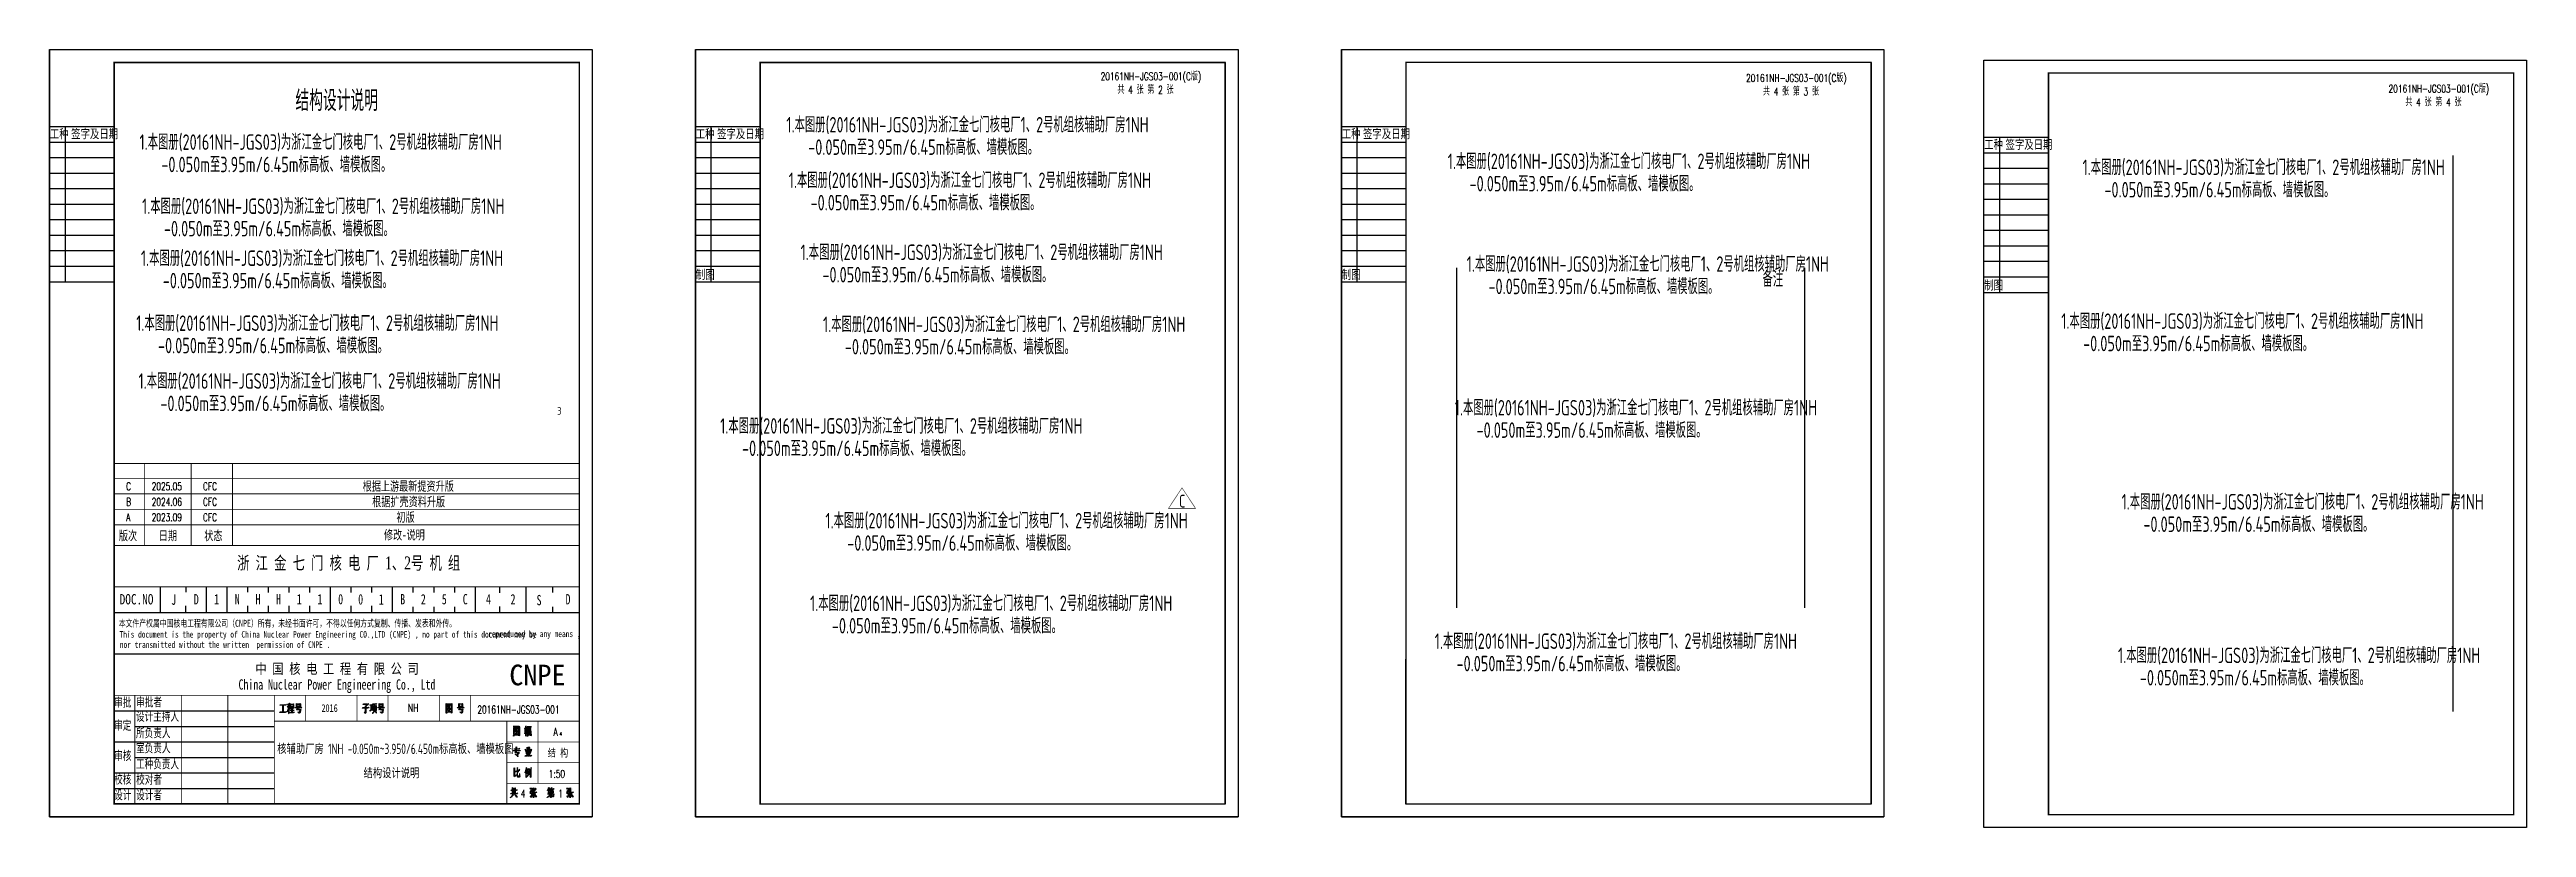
# Model space of a CAD drawing. Extents: x -383207 to 558143, y -95136 to 11777.
# Drawn here: x -383207 to -335274, y -63338 to -48281 of the extents above; entities that cross this region are included whole.
import ezdxf

# ---------------------------------------------------------------- set-up
doc = ezdxf.new("R2010")
doc.units = 0
doc.linetypes.add('CONTINOUS', pattern=[0])
doc.layers.get('0').update_dxf_attribs({"linetype": 'CONTINUOUS'})
for name, color, linetype in [('1', 7, 'CONTINUOUS'), ('BORDER', 7, 'CONTINUOUS'), ('B版202012', 1, 'CONTINUOUS'), ('PUB_TEXT', 7, 'CONTINUOUS'), ('RED', 1, 'CONTINUOUS'), ('TEXT', 4, 'CONTINUOUS'), ('TK', 4, 'CONTINUOUS'), ('图框', 4, 'CONTINOUS')]:
    doc.layers.add(name, color=color, linetype=linetype)
doc.styles.add('CHINESE-3', font='romand.shx', dxfattribs={"width": 0.8, "bigfont": 'ochinese.shx'})
doc.styles.add('romand', font='romand.shx', dxfattribs={"width": 0.7, "height": 200, "bigfont": 'OCHINESE.shx'})
doc.styles.add('romans', font='romans.shx', dxfattribs={"width": 0.7, "bigfont": 'hz.shx'})
doc.styles.add('TSSD_Dimension', font='Tssdeng.shx', dxfattribs={"width": 0.7, "bigfont": 'tssdchn.shx'})
doc.styles.add('宋体', font='', dxfattribs={"width": 0.7})
doc.styles.get('宋体').set_extended_font_data('SimSun')

msp = doc.modelspace()

# ---------------------------------------------------------------- texts
at = {"color": 1, "style": 'romans', "width": 0.7}
for s, p in [('20161NH-JGS03-001(C版)', (-362866.3, -48876.7)), ('20161NH-JGS03-001(C版)', (-350375.7, -48909.3)), ('共 4 张 第 2 张 ', (-362541.3, -49136.7)), ('共 4 张 第 3 张 ', (-350050.6, -49169.4))]:
    msp.add_text(s, height=150, dxfattribs=at).set_placement(p)
at = {"style": 'romans', "width": 0.7}
for s, p in [('20161NH-JGS03-001(C版)', (-337942.5, -49115.7)), ('共 4 张 第 4 张 ', (-337617.4, -49375.8))]:
    msp.add_text(s, height=150, dxfattribs=at).set_placement(p)
at = {"color": 2, "linetype": 'Continuous', "attachment_point": 5, "style": '宋体'}
for s, width, insert, char_height in [('浙 江 金 七 门 核 电 厂 {\\fTimes New Roman|b0|i0|c0|p18;1}、{\\fTimes New Roman|b0|i0|c0|p18;2}号 机 组', 8184.953, (-377417.5, -58231.8), 250), ('J', 288.74, (-380805.2, -58929.6), 200), ('D', 338.005, (-380366.7, -58921.8), 200), ('1', 338.005, (-379973.5, -58920.7), 200), ('N', 338.005, (-379573.5, -58920.7), 200), ('H', 4999.995, (-379173.5, -58920.7), 200), ('1', 338.005, (-378373.5, -58920.7), 200), ('1', 338.005, (-377973.5, -58920.7), 200), ('0', 338.005, (-377573.5, -58920.7), 200), ('B', 338.005, (-376373.5, -58920.7), 200), ('2', 338.005, (-375973.5, -58920.7), 200), ('5', 338.005, (-375568, -58920.7), 200), ('C', 338.005, (-375162.9, -58920.7), 200), ('4', 338.005, (-374712.9, -58920.7), 200), ('2', 338.005, (-374237.9, -58920.7), 200), ('D', 338.005, (-373173.5, -58920.7), 200), ('2016', 865.439, (-377787, -61028.1), 150)]:
    msp.add_mtext_dynamic_manual_height_columns(s, width=width, gutter_width=50, heights=[0], dxfattribs=dict(at, insert=insert, char_height=char_height))
at = {"color": 1, "linetype": 'Continuous', "char_height": 200, "attachment_point": 5, "style": '宋体'}
for s, width, insert in [('H', 200, (-378776.2, -58918.5)), ('0', 200, (-377186.6, -58923.9)), ('1', 13.52, (-376786.6, -58923.9)), ('S', 200, (-373734, -58939.6))]:
    msp.add_mtext_dynamic_manual_height_columns(s, width=width, gutter_width=2, heights=[0], dxfattribs=dict(at, insert=insert))
at = {"color": 2, "char_height": 170, "attachment_point": 1, "style": '宋体'}
for s, width, heights, insert in [('\\pi0.80022;审批', 400, [221.9], (-381957.1, -60832.3)), ('\\pi3.7187;审批者', 859.766, [0], (-381534.5, -60826.7)), ('\\pi0.8465;审定', 400, [0], (-381957.1, -61276.8)), ('\\pi0.30071;设计主持人', 859.766, [0], (-381534.5, -61103.1)), ('\\pi1.9667;所负责人', 859.766, [0], (-381534.5, -61423.1)), ('\\pi1.9932;室负责人', 859.766, [0], (-381534.5, -61714.7)), ('\\pi0.787;校核', 400, [0], (-381957.1, -62318.9)), ('\\pi0.83328;审核', 400, [0], (-381957.1, -61862.5)), ('\\pi3.6724;校对者', 859.766, [221], (-381534.5, -62323.8)), ('\\pi0.2941;工种负责人', 859.766, [0], (-381534.5, -62024.5)), ('\\pi0.78039;设计', 400, [0], (-381957.1, -62623.9)), ('\\pi3.6922;设计者', 859.766, [221], (-381534.5, -62623.9))]:
    msp.add_mtext_dynamic_manual_height_columns(s, width=width, gutter_width=50, heights=heights, dxfattribs=dict(at, insert=insert))
at = {"layer": '1', "color": 6, "style": '宋体', "width": 0.7}
msp.add_text('根据上游最新提资升版', height=180, dxfattribs=at).set_placement((-377147.3, -56820.6))
at = {"layer": '1', "color": 2, "style": '宋体'}
for s, height, width, p in [('根据扩壳资料升版', 180, 0.7, (-376963.6, -57120.6)), ('初版', 180, 0.7, (-376493.7, -57420.6)), ('版次', 180, 0.7, (-381865.3, -57777.9)), ('日期 ', 180, 0.7, (-381092.6, -57777.9)), ('状态', 180, 0.7, (-380213.9, -57777.9)), ('修改-说明', 180, 0.7, (-376735.9, -57763)), ('DOC.NO', 200, 0.8, (-381849.7, -59020.5)), ('中 国 核 电 工 程 有 限 公 司', 200, 0.8, (-379223.3, -60364.8)), ('China Nuclear Power Engineering Co., Ltd', 200, 0.7, (-379549.7, -60670))]:
    msp.add_text(s, height=height, dxfattribs=dict(at, width=width)).set_placement(p)
at = {"layer": '1', "color": 2, "ltscale": 0.8, "style": '宋体', "width": 0.7}
for s, height, p in [('本文件产权属中国核电工程有限公司（CNPE）所有，未经书面许可，不得以任何方式复制、传播、发表和外传。', 135, (-381867, -59453.2)), ('This document is the property of China Nuclear Power Engineering CO.,LTD (CNPE) , no part of this document may be', 125, (-381851.3, -59663)), ('nor transmitted without the written  permission of CNPE .', 125, (-381846.5, -59861.9)), ('reproduced by any means , ', 125, (-374719.1, -59653))]:
    msp.add_text(s, height=height, dxfattribs=at).set_placement(p)
at = {"layer": 'B版202012', "color": 2, "style": 'TSSD_Dimension', "width": 0.7}
msp.add_text('C', height=248.6, dxfattribs=at).set_placement((-361348.3, -57145.5))
at = {"layer": 'PUB_TEXT', "color": 2, "style": '宋体'}
msp.add_text('CNPE', height=400, dxfattribs=at).set_placement((-374309.4, -60586.1))
at = {"layer": 'TEXT', "style": 'TSSD_Dimension', "width": 0.7}
for s, height, p in [('结构设计说明', 400, (-378448.5, -49470.8)), ('备注', 300, (-350056.8, -52873.1)), ('3', 150, (-373381.7, -55348.9))]:
    msp.add_text(s, height=height, dxfattribs=at).set_placement(p)
at = {"layer": 'TEXT', "color": 1, "style": 'TSSD_Dimension', "width": 0.7}
for s, height, p in [('1.本图册(20161NH-JGS03)为浙江金七门核电厂1、2号机组核辅助厂房1NH', 300, (-368948, -49886.9)), ('1.本图册(20161NH-JGS03)为浙江金七门核电厂1、2号机组核辅助厂房1NH', 300, (-381466.2, -50222.8)), (' -0.050m至3.95m/6.45m标高板、墙模板图。', 300, (-381171.2, -50656.2)), (' -0.050m至3.95m/6.45m标高板、墙模板图。', 300, (-368653.1, -50320.3)), ('1.本图册(20161NH-JGS03)为浙江金七门核电厂1、2号机组核辅助厂房1NH', 300, (-356149.3, -50594)), ('1.本图册(20161NH-JGS03)为浙江金七门核电厂1、2号机组核辅助厂房1NH', 300, (-368902.3, -50961.3)), (' -0.050m至3.95m/6.45m标高板、墙模板图。', 300, (-355854.3, -51027.3)), ('1.本图册(20161NH-JGS03)为浙江金七门核电厂1、2号机组核辅助厂房1NH', 300, (-343864.3, -50710.4)), ('1.本图册(20161NH-JGS03)为浙江金七门核电厂1、2号机组核辅助厂房1NH', 300, (-381416.1, -51464.1)), (' -0.050m至3.95m/6.45m标高板、墙模板图。', 300, (-368607.3, -51394.6)), (' -0.050m至3.95m/6.45m标高板、墙模板图。', 300, (-343569.3, -51143.8)), (' -0.050m至3.95m/6.45m标高板、墙模板图。', 300, (-381121.2, -51897.5)), ('1.本图册(20161NH-JGS03)为浙江金七门核电厂1、2号机组核辅助厂房1NH', 300, (-381439, -52469.9)), ('1.本图册(20161NH-JGS03)为浙江金七门核电厂1、2号机组核辅助厂房1NH', 300, (-368673.5, -52355.6)), (' -0.050m至3.95m/6.45m标高板、墙模板图。', 300, (-381144, -52903.3)), (' -0.050m至3.95m/6.45m标高板、墙模板图。', 300, (-368378.5, -52789)), ('1.本图册(20161NH-JGS03)为浙江金七门核电厂1、2号机组核辅助厂房1NH', 300, (-355783.3, -52582.6)), (' -0.050m至3.95m/6.45m标高板、墙模板图。', 300, (-355488.3, -53016)), ('1.本图册(20161NH-JGS03)为浙江金七门核电厂1、2号机组核辅助厂房1NH', 300, (-381530.5, -53727.1)), ('1.本图册(20161NH-JGS03)为浙江金七门核电厂1、2号机组核辅助厂房1NH', 300, (-368238.8, -53749.9)), ('1.本图册(20161NH-JGS03)为浙江金七门核电厂1、2号机组核辅助厂房1NH', 300, (-344276.4, -53687.6)), (' -0.050m至3.95m/6.45m标高板、墙模板图。', 300, (-381235.6, -54160.5)), (' -0.050m至3.95m/6.45m标高板、墙模板图。', 300, (-367943.9, -54183.3)), (' -0.050m至3.95m/6.45m标高板、墙模板图。', 300, (-343981.4, -54121)), ('1.本图册(20161NH-JGS03)为浙江金七门核电厂1、2号机组核辅助厂房1NH', 300, (-381484.8, -54847.1)), (' -0.050m至3.95m/6.45m标高板、墙模板图。', 300, (-381189.8, -55280.5)), ('1.本图册(20161NH-JGS03)为浙江金七门核电厂1、2号机组核辅助厂房1NH', 300, (-356013.3, -55363.2)), ('1.本图册(20161NH-JGS03)为浙江金七门核电厂1、2号机组核辅助厂房1NH', 300, (-370229.2, -55715.7)), (' -0.050m至3.95m/6.45m标高板、墙模板图。', 300, (-355718.4, -55796.6)), (' -0.050m至3.95m/6.45m标高板、墙模板图。', 300, (-369934.2, -56149.1)), ('1.本图册(20161NH-JGS03)为浙江金七门核电厂1、2号机组核辅助厂房1NH', 300, (-343109.7, -57184.9)), ('1.本图册(20161NH-JGS03)为浙江金七门核电厂1、2号机组核辅助厂房1NH', 300, (-368192.6, -57549.6)), (' -0.050m至3.95m/6.45m标高板、墙模板图。', 300, (-342814.7, -57618.3)), (' -0.050m至3.95m/6.45m标高板、墙模板图。', 300, (-367897.6, -57983)), ('1.本图册(20161NH-JGS03)为浙江金七门核电厂1、2号机组核辅助厂房1NH', 300, (-368490, -59149.6)), (' -0.050m至3.95m/6.45m标高板、墙模板图。', 300, (-368195, -59583)), ('1.本图册(20161NH-JGS03)为浙江金七门核电厂1、2号机组核辅助厂房1NH', 300, (-356401.3, -59882.1)), ('1.本图册(20161NH-JGS03)为浙江金七门核电厂1、2号机组核辅助厂房1NH', 300, (-343178.3, -60156.4)), (' -0.050m至3.95m/6.45m标高板、墙模板图。', 300, (-356106.4, -60315.5)), (' -0.050m至3.95m/6.45m标高板、墙模板图。', 300, (-342883.3, -60589.8)), ('核辅助厂房 1NH -0.050m~3.950/6.450m标高板、墙模板图', 198, (-378800.9, -61915.3)), ('结构设计说明', 198, (-377130.7, -62384.6))]:
    msp.add_text(s, height=height, dxfattribs=at).set_placement(p)
at = {"layer": 'TK', "color": 4, "ltscale": 10, "style": 'TSSD_Dimension', "width": 0.7}
for s, p in [('工种', (-383200.5, -50017.7)), ('签字及日期', (-382789.2, -50017.7)), ('工种', (-370700.5, -50017.7)), ('签字及日期', (-370289.2, -50017.7)), ('工种', (-358200.5, -50017.7)), ('签字及日期', (-357789.2, -50017.7)), ('工种', (-345767.3, -50224.1)), ('签字及日期', (-345356, -50224.1)), ('制图', (-370700.5, -52740.3)), ('制图', (-358200.5, -52740.3)), ('制图', (-345767.3, -52946.7))]:
    msp.add_text(s, height=200, dxfattribs=at).set_placement(p)
at = {"layer": 'TK', "color": 6, "style": 'romand', "width": 0.7}
for s, p in [('C', (-381724.5, -56810.4)), ('2025.05', (-381230, -56810.4)), ('CFC', (-380236.8, -56810.4)), ('20161NH-JGS03-001', (-374927.3, -61129.9))]:
    msp.add_text(s, height=150, dxfattribs=at).set_placement(p)
at = {"layer": 'TK', "color": 2}
for s, style, width, p in [('B', 'romand', 0.7, (-381724.5, -57110.4)), ('2024.06', 'romand', 0.7, (-381230, -57110.4)), ('CFC', 'romand', 0.7, (-380236.8, -57110.4)), ('A', 'romand', 0.7, (-381724.5, -57410.4)), ('2023.09', 'romand', 0.7, (-381230, -57410.4)), ('CFC', 'romand', 0.7, (-380236.8, -57410.4)), ('NH', 'romand', 0.7, (-376268.9, -61098)), ('结 构', 'CHINESE-3', 0.8, (-373564.8, -61982))]:
    msp.add_text(s, height=150, dxfattribs=dict(at, style=style, width=width)).set_placement(p)
at = {"layer": 'TK', "style": 'romand', "width": 0.7}
for s, height, p in [('A', 150, (-373455.5, -61562.1)), ('4', 66.7, (-373339.1, -61560.3)), ('1:50', 150, (-373546, -62375.9)), ('4', 150, (-374089.5, -62757.6)), ('1', 150, (-373364.7, -62757.6))]:
    msp.add_text(s, height=height, dxfattribs=at).set_placement(p)

# ---------------------------------------------------------------- hatches: boundary and pattern name
at = {"layer": '1'}
h = msp.add_hatch(color=2, dxfattribs=at)
h.paths.add_polyline_path([(-378684.9, -60967.5), (-378630.2, -60967.5), (-378640.6, -60952.6), (-378648.2, -60963.2), (-378747.8, -60963.2), (-378743.3, -60969.9), (-378737.4, -60968), (-378731.4, -60967.5), (-378693.7, -60967.5), (-378693.7, -61104.1), (-378756.1, -61104.1), (-378751.3, -61110.8), (-378745.7, -61108.9), (-378739.7, -61108.4), (-378622.6, -61108.4), (-378633.7, -61092.5), (-378641.8, -61104.1), (-378684.9, -61104.1)])
h.paths.add_polyline_path([(-378572.3, -61042.2), (-378572.5, -61028.2), (-378572.5, -61021.6), (-378567.8, -61028.5), (-378564.2, -61035.6), (-378561.4, -61042.9), (-378560.7, -61045.1), (-378557.6, -61051.9), (-378554.3, -61049.8), (-378553.8, -61048.4), (-378552.4, -61040.6), (-378554.5, -61033), (-378555, -61032.5), (-378558.8, -61028.2), (-378564, -61024), (-378570.6, -61019.4), (-378572.5, -61018.3), (-378572.5, -61001.7), (-378547.9, -61001.7), (-378557.4, -60988.4), (-378563.8, -60997.4), (-378572.5, -60997.4), (-378572.5, -60955.9), (-378564, -60953.8), (-378557.6, -60952.3), (-378552.8, -60951.6), (-378551.4, -60951.6), (-378559, -60936.7), (-378562.6, -60940.2), (-378567.8, -60943.8), (-378574.7, -60947.6), (-378578.2, -60949.3), (-378585.1, -60952.1), (-378591.3, -60954.5), (-378597.2, -60956.4), (-378602.6, -60957.8), (-378604.5, -60958.3), (-378604.5, -60961.6), (-378596.5, -60960.4), (-378589.8, -60959.4), (-378584.2, -60958.3), (-378579.9, -60957.6), (-378579.9, -60997.4), (-378609.1, -60997.4), (-378604.5, -61004.3), (-378599.3, -61001.7), (-378581.8, -61001.7), (-378582.7, -61009.3), (-378584.2, -61017.3), (-378586, -61025.9), (-378588.2, -61034.6), (-378590.6, -61044.1), (-378592.7, -61051.7), (-378595.1, -61059.5), (-378597.7, -61067.4), (-378600.8, -61075.2), (-378603.8, -61083.2), (-378607.2, -61091.3), (-378608.6, -61094.2), (-378607.4, -61096.8), (-378599.8, -61084), (-378596.2, -61077.1), (-378592.9, -61069.7), (-378589.8, -61062.1), (-378586.8, -61054.3), (-378583.9, -61046), (-378581.3, -61037.5), (-378579.9, -61032.5), (-378580.1, -61044.1), (-378580.1, -61102.5), (-378580.4, -61110), (-378580.4, -61117.2), (-378580.6, -61123.8), (-378580.6, -61129.3), (-378571.8, -61123.3), (-378571.8, -61120.2), (-378572.1, -61116), (-378572.1, -61104.1), (-378572.3, -61096.5)])
h.paths.add_polyline_path([(-378483.8, -60958.3), (-378478.6, -60953.3), (-378486.7, -60941.7), (-378491.9, -60949.3), (-378534.6, -60949.3), (-378543.4, -60941.7), (-378543.1, -60950.4), (-378543.1, -60950.4), (-378542.9, -60959.4), (-378542.6, -60968.2), (-378542.6, -60987.2), (-378542.9, -60996.2), (-378542.9, -61005), (-378543.1, -61013.8), (-378543.4, -61016.6), (-378535.1, -61011.6), (-378535.1, -61001.7), (-378491.4, -61001.7), (-378491.4, -61012.6), (-378483.4, -61008.3), (-378483.4, -61003.3), (-378483.6, -60996.7), (-378483.6, -60988.4), (-378483.8, -60978.2)])
h.paths.add_polyline_path([(-378535.1, -60953.3), (-378491.4, -60953.3), (-378491.4, -60997.4), (-378535.1, -60997.4)], flags=16)
h.paths.add_polyline_path([(-378510.2, -61031.5), (-378474.6, -61031.5), (-378483.8, -61018.3), (-378490.2, -61027.5), (-378550.9, -61027.5), (-378546.2, -61034.2), (-378541, -61031.5), (-378517.7, -61031.5), (-378517.7, -61068.3), (-378547.4, -61068.3), (-378542.6, -61074.9), (-378537.4, -61072.6), (-378517.7, -61072.6), (-378517.7, -61111.7), (-378559.5, -61111.7), (-378555, -61118.3), (-378549.1, -61116.4), (-378543.4, -61115.7), (-378470.3, -61115.7), (-378480.3, -61101.7), (-378487.4, -61111.7), (-378510.2, -61111.7), (-378510.2, -61072.6), (-378477.4, -61072.6), (-378486.7, -61059.1), (-378493.1, -61068.3), (-378510.2, -61068.3)])
h.paths.add_polyline_path([(-378353.2, -60980.8), (-378353.2, -60952.6), (-378348.7, -60946.6), (-378356.7, -60936.7), (-378361.9, -60945), (-378419.8, -60945), (-378428.3, -60938.3), (-378428.1, -60946.9), (-378428.1, -60955.7), (-378427.9, -60964.7), (-378427.9, -60982.7), (-378428.1, -60991.7), (-378428.1, -61000.5), (-378428.3, -61008.8), (-378428.3, -61009.3), (-378419.8, -61005), (-378419.8, -60996.7), (-378361.5, -60996.7), (-378361.5, -61005.9), (-378352.7, -61000.7), (-378352.9, -60996), (-378352.9, -60989.3)])
h.paths.add_polyline_path([(-378419.8, -60949.3), (-378361.5, -60949.3), (-378361.5, -60992.4), (-378419.8, -60992.4)], flags=16)
h.paths.add_polyline_path([(-378402.7, -61022.5), (-378325.2, -61022.5), (-378335.8, -61007.6), (-378343.4, -61018.3), (-378455.8, -61018.3), (-378451.1, -61024.9), (-378445.9, -61022.5), (-378412.7, -61022.5), (-378414.6, -61032), (-378416.7, -61040.1), (-378417.4, -61042.5), (-378421.2, -61049.8), (-378424.3, -61053.4), (-378417.4, -61065), (-378412.2, -61057.4), (-378358.6, -61057.4), (-378360, -61071.4), (-378361.7, -61083), (-378363.4, -61092.3), (-378365.3, -61099.6), (-378367.2, -61104.4), (-378369.1, -61107.3), (-378373.1, -61108.6), (-378378.1, -61108.6), (-378384.2, -61107.4), (-378391.6, -61105.1), (-378398.2, -61102.5), (-378398.7, -61105.8), (-378391.6, -61110.8), (-378386.1, -61116), (-378382.6, -61121.4), (-378380.9, -61127.1), (-378380.7, -61128.3), (-378373.6, -61125.5), (-378368.3, -61122.6), (-378367.2, -61121.7), (-378362.4, -61117.2), (-378359.1, -61112.4), (-378357.7, -61109.1), (-378356.2, -61103.6), (-378354.6, -61096.3), (-378352.9, -61086.6), (-378351.3, -61074.9), (-378349.8, -61062.4), (-378343.9, -61056.7), (-378352.7, -61044.1), (-378359.1, -61053.4), (-378411, -61053.4)])
h = msp.add_hatch(color=2, dxfattribs=at)
h.paths.add_polyline_path([(-377084.4, -61107), (-377084.4, -61024.9), (-377023.2, -61024.9), (-377036.7, -61006.6), (-377046, -61020.9), (-377084.4, -61020.9), (-377084.4, -61005), (-377078, -61000), (-377083.2, -60995), (-377077, -60988.9), (-377071.3, -60983.4), (-377065.9, -60978.2), (-377060.9, -60973.7), (-377056.1, -60969.6), (-377051.9, -60965.9), (-377044.5, -60960.9), (-377038.6, -60958.5), (-377034.3, -60958.3), (-377046, -60939.1), (-377054.3, -60949.3), (-377143.9, -60949.3), (-377139.2, -60955.9), (-377133.5, -60954), (-377127.5, -60953.3), (-377053.5, -60953.3), (-377085.6, -60992.4), (-377093.9, -60985.1), (-377093.1, -61011.4), (-377093.1, -61020.9), (-377157.4, -61020.9), (-377152.7, -61027.5), (-377146.7, -61025.6), (-377141.1, -61024.9), (-377093.1, -61024.9), (-377093.1, -61095.8), (-377094.6, -61104.6), (-377097.9, -61106.7), (-377101.9, -61106.2), (-377107.6, -61105.5), (-377115.2, -61104.1), (-377118.8, -61103.4), (-377118.8, -61107.4), (-377111.4, -61111.5), (-377105.7, -61116), (-377101.9, -61121.2), (-377099.8, -61126.6), (-377099.5, -61129.3), (-377093.1, -61125.5), (-377088.4, -61120.5), (-377085.6, -61114.3)])
h.paths.add_polyline_path([(-376938, -60987.4), (-376895.1, -60987.4), (-376895.1, -61077.6), (-376886.8, -61070.9), (-376887.1, -61061.7), (-376887.5, -61044.1), (-376887.5, -60990.8), (-376882.1, -60985.8), (-376891.6, -60975.1), (-376896.8, -60983.4), (-376923.1, -60983.4), (-376919.8, -60972.5), (-376916.9, -60963.5), (-376914.6, -60956.1), (-376912.7, -60950.4), (-376912.4, -60950), (-376875.2, -60950), (-376885.6, -60935.7), (-376893.2, -60945.9), (-376957.5, -60945.9), (-376952.7, -60952.6), (-376946.8, -60950.7), (-376941.1, -60950), (-376923.1, -60950), (-376923.6, -60956.1), (-376924.3, -60964.2), (-376925.5, -60974.2), (-376926.4, -60983.4), (-376937.6, -60983.4), (-376946.3, -60976.8), (-376946.1, -60985.1), (-376945.9, -60993.6), (-376945.9, -61011.4), (-376945.6, -61020.6), (-376945.6, -61039.8), (-376945.9, -61049.6), (-376945.9, -61058.6), (-376946.1, -61067.1), (-376946.1, -61075.2), (-376946.3, -61080.9), (-376938, -61073.3)])
h.paths.add_polyline_path([(-376965.8, -61060.7), (-376957, -61055), (-376954.4, -61053.4), (-376955.6, -61050), (-376976.7, -61060), (-376976.7, -60969.2), (-376953.2, -60969.2), (-376962.7, -60955.9), (-376969.6, -60964.9), (-377007.5, -60964.9), (-377002.8, -60971.5), (-376997.1, -60969.6), (-376991.2, -60969.2), (-376984.3, -60969.2), (-376984.3, -61063.3), (-376993.3, -61067.6), (-377000.2, -61070.7), (-377005.4, -61072.8), (-377008.7, -61074), (-377009.2, -61074.2), (-377002.3, -61089.9), (-376999.2, -61084.7), (-376995.2, -61080.9), (-376993.1, -61079.2), (-376989.7, -61076.8), (-376985.5, -61073.8), (-376980, -61070), (-376973.4, -61065.7)])
h.paths.add_polyline_path([(-376916.5, -61079.9), (-376915.5, -61074.7), (-376914.6, -61068.1), (-376913.9, -61060.5), (-376913.1, -61051.5), (-376912.9, -61041.5), (-376912.7, -61030.6), (-376912.4, -61019.2), (-376907.2, -61013.3), (-376920.7, -61002.4), (-376920.5, -61011.9), (-376920.5, -61029.9), (-376921, -61047.4), (-376921.2, -61055.7), (-376922.2, -61065.9), (-376923.8, -61074.9), (-376925.7, -61083), (-376928.3, -61090.1), (-376930.5, -61095.1), (-376933.5, -61099.6), (-376937.1, -61104.1), (-376941.6, -61108.9), (-376947.1, -61113.6), (-376953.2, -61118.3), (-376960.1, -61123.1), (-376964.4, -61125.9), (-376962.7, -61128.3), (-376955.4, -61124.5), (-376949, -61120.7), (-376943.3, -61116.9), (-376938, -61113.4), (-376933.5, -61109.6), (-376931.2, -61107.4), (-376926.4, -61102), (-376922.6, -61095.6), (-376919.3, -61088.2)])
h.paths.add_polyline_path([(-376893.2, -61092), (-376899.2, -61087), (-376906.5, -61081.1), (-376912, -61076.6), (-376913.1, -61079.2), (-376907.5, -61086.6), (-376902.5, -61093), (-376898.4, -61098.4), (-376895.6, -61102.5), (-376891.3, -61109.3), (-376887.5, -61116.2), (-376885.2, -61120.7), (-376881.4, -61125.9), (-376878.8, -61121), (-376878.5, -61112.4), (-376881.1, -61105.1), (-376882.1, -61103.4), (-376884.7, -61100.3), (-376888.2, -61096.5)])
h.paths.add_polyline_path([(-376754.5, -60980.8), (-376754.5, -60952.6), (-376750, -60946.6), (-376758, -60936.7), (-376763.3, -60945), (-376820.9, -60945), (-376829.7, -60938.3), (-376829.4, -60946.9), (-376829.2, -60955.7), (-376829.2, -60991.7), (-376829.4, -61000.5), (-376829.7, -61008.8), (-376829.7, -61009.3), (-376820.9, -61005), (-376820.9, -60996.7), (-376762.8, -60996.7), (-376762.8, -61005.9), (-376754, -61000.7), (-376754.2, -60996), (-376754.2, -60989.3)])
h.paths.add_polyline_path([(-376820.9, -60949.3), (-376762.8, -60949.3), (-376762.8, -60992.4), (-376820.9, -60992.4)], flags=16)
h.paths.add_polyline_path([(-376804.1, -61022.5), (-376726.5, -61022.5), (-376737.2, -61007.6), (-376744.5, -61018.3), (-376857.2, -61018.3), (-376852.4, -61024.9), (-376847.2, -61022.5), (-376814, -61022.5), (-376815.9, -61032), (-376817.8, -61040.1), (-376818.8, -61042.5), (-376822.6, -61049.8), (-376825.6, -61053.4), (-376818.8, -61065), (-376813.3, -61057.4), (-376759.7, -61057.4), (-376761.4, -61071.4), (-376763, -61083), (-376764.7, -61092.3), (-376766.6, -61099.6), (-376768.5, -61104.4), (-376770.4, -61107.2), (-376770.9, -61107.4), (-376774.4, -61108.6), (-376779.4, -61108.6), (-376785.3, -61107.4), (-376792.9, -61105.1), (-376799.3, -61102.5), (-376800, -61105.8), (-376792.9, -61110.8), (-376787.5, -61116), (-376783.9, -61121.4), (-376782, -61127.1), (-376782, -61128.3), (-376774.9, -61125.5), (-376769.7, -61122.6), (-376768.5, -61121.7), (-376763.7, -61117.2), (-376760.4, -61112.4), (-376759, -61109.1), (-376757.6, -61103.6), (-376755.9, -61096.3), (-376754.2, -61086.6), (-376752.6, -61074.9), (-376750.9, -61062.4), (-376745.2, -61056.7), (-376754, -61044.1), (-376760.4, -61053.4), (-376812.4, -61053.4)])
h = msp.add_hatch(color=2, dxfattribs=at)
h.paths.add_polyline_path([(-375420.2, -61093.7), (-375420.2, -60951.6), (-375416.7, -60946.6), (-375424.7, -60936.7), (-375429.5, -60944.3), (-375521, -60944.3), (-375530.3, -60936.7), (-375530, -60946.2), (-375529.8, -60955.2), (-375529.8, -61112.2), (-375530, -61121), (-375530.3, -61128.3), (-375521.5, -61123.3), (-375521.5, -61109.1), (-375428.3, -61109.1), (-375428.3, -61126.6), (-375419.5, -61120), (-375420, -61111.7), (-375420, -61102.9)])
h.paths.add_polyline_path([(-375521.5, -61055), (-375515.6, -61051.9), (-375509.9, -61048.6), (-375504.2, -61045.1), (-375498.7, -61041), (-375493.5, -61036.8), (-375488.3, -61032), (-375483.1, -61027), (-375478.1, -61021.8), (-375477.4, -61020.9), (-375472.7, -61026.8), (-375467.9, -61032.3), (-375462.9, -61037.2), (-375457.7, -61041.5), (-375452.3, -61045.3), (-375446.3, -61048.4), (-375441.1, -61050.8), (-375438.5, -61045.1), (-375433, -61041), (-375430.7, -61040.1), (-375430.7, -61036.8), (-375437.8, -61035.8), (-375444.2, -61034.4), (-375450.4, -61032.3), (-375456.1, -61029.4), (-375461.3, -61026.1), (-375466, -61021.8), (-375470.5, -61017.1), (-375472.7, -61014.2), (-375467.7, -61006.6), (-375463.4, -60999.8), (-375459.6, -60993.6), (-375457, -60989.1), (-375452.3, -60982.7), (-375447.3, -60978.4), (-375445.1, -60977.5), (-375455.1, -60962.5), (-375460.3, -60970.8), (-375489.5, -60970.8), (-375486.2, -60963.5), (-375485, -60961.6), (-375480.2, -60956.6), (-375491.4, -60948.3), (-375428.3, -60948.3), (-375428.3, -61105.1), (-375521.5, -61105.1)], flags=16)
h.paths.add_polyline_path([(-375499.5, -61073.3), (-375499.5, -61070), (-375483.8, -61072.3), (-375477.2, -61073.8), (-375471.7, -61075.2), (-375467, -61076.6), (-375463.4, -61078.3), (-375460.1, -61080.9), (-375456.1, -61086.8), (-375455.1, -61094.2), (-375455.6, -61097), (-375458.2, -61099.6), (-375463.4, -61095.1), (-375464.4, -61093.7), (-375467.7, -61090.6), (-375472.2, -61087.3), (-375477.6, -61084), (-375483.8, -61080.4), (-375491.2, -61076.8)], flags=0)
h.paths.add_polyline_path([(-375521.5, -61051.7), (-375521.5, -60948.3), (-375492.6, -60948.3), (-375493.3, -60954.5), (-375495.2, -60962.5), (-375498, -60972.3), (-375499.5, -60976.8), (-375502.1, -60984.6), (-375505.1, -60992.4), (-375508.2, -61000), (-375511.5, -61007.6), (-375515.1, -61014.9), (-375513.4, -61016.6), (-375509.4, -61010.4), (-375505.4, -61003.8), (-375501.6, -60996.9), (-375497.8, -60989.6), (-375494.5, -60982), (-375493.5, -60980.1), (-375491.6, -60987.7), (-375489, -60995.5), (-375485.9, -61003.3), (-375482.6, -61011.4), (-375481.4, -61014.2), (-375485.2, -61019.2), (-375489.5, -61024.2), (-375494.2, -61029.2), (-375499.2, -61034.2), (-375504.7, -61038.9), (-375510.4, -61043.4), (-375516.5, -61048.1)], flags=16)
h.paths.add_polyline_path([(-375487.8, -61042.5), (-375487.1, -61039.1), (-375483.8, -61040.1), (-375476.7, -61042.7), (-375471, -61045.1), (-375466.7, -61047.4), (-375462.7, -61052.7), (-375462.2, -61060.7), (-375464.1, -61066.2), (-375467.9, -61062.4), (-375471, -61058.6), (-375475.3, -61053.8), (-375481, -61048.6)], flags=0)
h.paths.add_polyline_path([(-375477.4, -61007.6), (-375480.5, -61002.1), (-375483.8, -60995.5), (-375486.9, -60987.7), (-375490.2, -60978.4), (-375491.4, -60975.1), (-375460.3, -60975.1), (-375463.9, -60983.4), (-375467.7, -60991), (-375471.2, -60997.9), (-375475, -61004.3)], flags=16)
h.paths.add_polyline_path([(-375214.4, -60980.8), (-375214.4, -60952.6), (-375209.9, -60946.6), (-375217.9, -60936.7), (-375223.2, -60945), (-375280.8, -60945), (-375289.6, -60938.3), (-375289.3, -60946.9), (-375289.1, -60955.7), (-375289.1, -60991.7), (-375289.3, -61000.5), (-375289.6, -61008.8), (-375289.6, -61009.3), (-375280.8, -61005), (-375280.8, -60996.7), (-375222.7, -60996.7), (-375222.7, -61005.9), (-375213.9, -61000.7), (-375214.2, -60996), (-375214.2, -60989.3)])
h.paths.add_polyline_path([(-375280.8, -60949.3), (-375222.7, -60949.3), (-375222.7, -60992.4), (-375280.8, -60992.4)], flags=16)
h.paths.add_polyline_path([(-375264, -61022.5), (-375186.4, -61022.5), (-375196.8, -61007.6), (-375204.4, -61018.3), (-375317.1, -61018.3), (-375312.3, -61024.9), (-375307.1, -61022.5), (-375273.9, -61022.5), (-375275.8, -61032), (-375277.7, -61040.1), (-375278.7, -61042.5), (-375282.5, -61049.8), (-375285.5, -61053.4), (-375278.7, -61065), (-375273.2, -61057.4), (-375219.6, -61057.4), (-375221.3, -61071.4), (-375222.9, -61083), (-375224.6, -61092.3), (-375226.5, -61099.6), (-375228.4, -61104.4), (-375230.3, -61107.3), (-375234.3, -61108.6), (-375239.3, -61108.6), (-375245.2, -61107.4), (-375252.8, -61105.1), (-375259.2, -61102.5), (-375259.9, -61105.8), (-375252.8, -61110.8), (-375247.4, -61116), (-375243.8, -61121.4), (-375241.9, -61127.1), (-375241.9, -61128.3), (-375234.8, -61125.5), (-375229.6, -61122.6), (-375228.4, -61121.7), (-375223.6, -61117.2), (-375220.3, -61112.4), (-375218.9, -61109.1), (-375217.5, -61103.6), (-375215.8, -61096.3), (-375214.2, -61086.6), (-375212.5, -61074.9), (-375210.8, -61062.4), (-375205.1, -61056.7), (-375213.9, -61044.1), (-375220.3, -61053.4), (-375272, -61053.4)])
h = msp.add_hatch(color=2, dxfattribs=at)
h.paths.add_polyline_path([(-374180.1, -61871.1), (-374178.5, -61861.8), (-374177.3, -61855), (-374097.9, -61855), (-374109, -61839.3), (-374117.3, -61850.9), (-374176.6, -61850.9), (-374175.4, -61841.9), (-374174, -61833.1), (-374172.8, -61824.6), (-374172.1, -61819.1), (-374115.4, -61819.1), (-374125.8, -61804.2), (-374133.4, -61815.1), (-374171.4, -61815.1), (-374170.2, -61806.1), (-374169, -61797.3), (-374167.8, -61789.3), (-374163.3, -61785), (-374176.1, -61775), (-374176.4, -61780.5), (-374176.8, -61787.8), (-374177.5, -61797.1), (-374178.7, -61808.2), (-374179.7, -61815.1), (-374218.1, -61815.1), (-374213.4, -61821.8), (-374207.7, -61819.9), (-374201.7, -61819.1), (-374180.1, -61819.1), (-374181.3, -61828.6), (-374182.8, -61837.4), (-374183.9, -61845.7), (-374184.9, -61850.9), (-374233.7, -61850.9), (-374229, -61857.6), (-374223.3, -61855.7), (-374217.4, -61855), (-374185.4, -61855), (-374187.3, -61867), (-374188.9, -61875.3), (-374190.1, -61880.1), (-374194.1, -61887), (-374195.3, -61888.4), (-374187.7, -61898.4), (-374183.7, -61891.7), (-374133, -61891.7), (-374137.7, -61900.5), (-374142.2, -61908.8), (-374146.2, -61916.1), (-374150, -61922.8), (-374153.3, -61928.9), (-374156.4, -61934.2), (-374157.4, -61935.8), (-374162.4, -61933), (-374167.6, -61929.9), (-374179.4, -61924.2), (-374186.1, -61921.1), (-374190.6, -61919.2), (-374191.8, -61922.5), (-374183.9, -61928.7), (-374177.1, -61934.4), (-374170.9, -61939.6), (-374165.4, -61944.6), (-374160.7, -61949.3), (-374156.9, -61953.6), (-374153.8, -61957.4), (-374152.2, -61960), (-374146.9, -61967.6), (-374143.2, -61968.6), (-374142.2, -61966.7), (-374141.3, -61958.4), (-374141.7, -61952.4), (-374143.9, -61947.7), (-374148.6, -61942.2), (-374154.5, -61937.5), (-374149.3, -61930.8), (-374144.6, -61924.4), (-374140.1, -61918.5), (-374136, -61912.8), (-374133.4, -61909.3), (-374128.2, -61902.9), (-374122.8, -61898.6), (-374117.5, -61896.2), (-374116.6, -61896), (-374127, -61879.1), (-374132.2, -61886.7), (-374183, -61886.7), (-374181.8, -61879.4)])
h.paths.add_polyline_path([(-373972.4, -61884.8), (-373974.1, -61880.3), (-373976.4, -61874.9), (-373979.3, -61868.5), (-373982.8, -61860.9), (-373986.9, -61852.6), (-373991.8, -61843.1), (-373997.3, -61832.9), (-374001.8, -61824.1), (-374004.2, -61825.8), (-374000.1, -61836.9), (-373996.8, -61847.4), (-373993.5, -61856.9), (-373990.9, -61865.6), (-373988.5, -61873.7), (-373986.4, -61881.3), (-373983.3, -61893.6), (-373982.6, -61898.4), (-373980.5, -61909), (-373978.1, -61913.8), (-373975.2, -61912.3), (-373974.3, -61910.9), (-373971.7, -61903.8), (-373970.7, -61895.5), (-373971.5, -61888.4)], flags=17)
h.paths.add_polyline_path([(-373921.4, -61795.9), (-373915.5, -61788.3), (-373930.2, -61780), (-373929.7, -61790.7), (-373929.7, -61799.9), (-373929.5, -61807.8), (-373929.5, -61950.1), (-373953.4, -61950.1), (-373953.4, -61795.9), (-373948.2, -61790), (-373962.2, -61781), (-373962, -61790.4), (-373961.7, -61799.5), (-373961.5, -61807.8), (-373961.5, -61950.1), (-374010.6, -61950.1), (-374005.8, -61956.7), (-374000.1, -61954.8), (-373994.2, -61954.3), (-373871.8, -61954.3), (-373883.9, -61936.8), (-373893.4, -61950.1), (-373921.4, -61950.1), (-373921.4, -61922.5), (-373918.3, -61917.8), (-373915, -61912.3), (-373911.7, -61906.7), (-373908.4, -61900.3), (-373905, -61893.4), (-373901.5, -61886), (-373897.9, -61878.2), (-373894.4, -61869.9), (-373890.8, -61861.1), (-373887, -61851.6), (-373883.5, -61842.6), (-373877.1, -61838.4), (-373892.2, -61824.1), (-373893.4, -61831.9), (-373894.8, -61839.8), (-373898.6, -61855.4), (-373901, -61863.3), (-373903.4, -61871.3), (-373906, -61879.4), (-373909.1, -61887.4), (-373912.4, -61895.5), (-373915.7, -61903.8), (-373921.4, -61915.9)])
h = msp.add_hatch(color=2, dxfattribs=at)
h.paths.add_polyline_path([(-374115.5, -61391.5), (-374112, -61386.5), (-374120.2, -61376.5), (-374124.8, -61384), (-374216.3, -61384), (-374225.6, -61376.5), (-374225.3, -61386), (-374225.2, -61395.1), (-374225.1, -61403.6), (-374225.1, -61408.2), (-374225.1, -61534), (-374225.1, -61543), (-374225.2, -61551.9), (-374225.4, -61560.8), (-374225.6, -61568.1), (-374216.9, -61563.1), (-374216.9, -61549), (-374123.7, -61549), (-374123.7, -61566.5), (-374114.9, -61559.8), (-374115.2, -61551.6), (-374115.4, -61542.8), (-374115.5, -61533.5), (-374115.5, -61529.8)])
h.paths.add_polyline_path([(-374216.9, -61388.1), (-374187.8, -61388.1), (-374123.7, -61388.1), (-374123.7, -61544.8), (-374216.9, -61544.8), (-374216.9, -61494.8)], flags=16)
h.paths.add_polyline_path([(-374211.8, -61487.9), (-374205.7, -61483.3), (-374200, -61478.6), (-374194.6, -61473.9), (-374189.6, -61469), (-374184.9, -61464.1), (-374180.6, -61459.1), (-374176.7, -61454), (-374178, -61451.2), (-374181.3, -61443.2), (-374184.3, -61435.3), (-374186.8, -61427.5), (-374189, -61419.8), (-374189.7, -61421.7), (-374193.2, -61429.4), (-374196.8, -61436.7), (-374200.6, -61443.7), (-374204.6, -61450.3), (-374208.8, -61456.5), (-374210.5, -61454.8), (-374210.4, -61454.7), (-374206.8, -61447.3), (-374203.5, -61439.8), (-374200.3, -61432.2), (-374197.4, -61424.4), (-374194.7, -61416.5), (-374193.3, -61412), (-374190.5, -61402.3), (-374188.6, -61394.4), (-374187.8, -61388.6), (-374185.9, -61388.6), (-374175.5, -61396.5), (-374180.2, -61401.5), (-374181.4, -61403.4), (-374184.8, -61410.6), (-374155.7, -61410.6), (-374150.5, -61402.3), (-374140.6, -61417.3), (-374142.5, -61418.2), (-374147.6, -61422.4), (-374152.2, -61429), (-374154.8, -61433.3), (-374158.6, -61439.5), (-374163, -61446.4), (-374168, -61454), (-374165.8, -61456.9), (-374161.4, -61461.7), (-374156.6, -61465.9), (-374151.4, -61469.3), (-374145.8, -61472.1), (-374139.6, -61474.3), (-374133, -61475.7), (-374126, -61476.5), (-374126, -61479.8), (-374128.3, -61480.7), (-374133.9, -61484.9), (-374136.5, -61490.6), (-374141.7, -61488.3), (-374147.5, -61485.1), (-374153, -61481.3), (-374158.3, -61477), (-374163.3, -61472.1), (-374168.1, -61466.7), (-374172.6, -61460.6), (-374173.5, -61461.6), (-374178.4, -61466.9), (-374183.5, -61471.9), (-374188.7, -61476.5), (-374194.1, -61480.8), (-374199.6, -61484.8), (-374205.2, -61488.4), (-374211, -61491.8), (-374216.4, -61494.5), (-374216.4, -61491.1)], flags=0)
h.paths.add_polyline_path([(-374183.1, -61482.3), (-374182.5, -61479), (-374179, -61480), (-374171.9, -61482.4), (-374166.3, -61484.9), (-374162.1, -61487.3), (-374158.1, -61492.6), (-374157.5, -61500.6), (-374159.3, -61506), (-374163.3, -61502.3), (-374166.3, -61498.5), (-374170.7, -61493.8), (-374176.3, -61488.4)], flags=0)
h.paths.add_polyline_path([(-374194.7, -61509.8), (-374186.9, -61510.9), (-374179.2, -61512.1), (-374172.6, -61513.5), (-374166.9, -61514.9), (-374162.3, -61516.5), (-374158.6, -61518.1), (-374155.4, -61520.8), (-374151.5, -61526.7), (-374150.5, -61534), (-374150.8, -61536.8), (-374153.5, -61539.5), (-374158.6, -61534.8), (-374159.7, -61533.6), (-374163.1, -61530.4), (-374167.5, -61527.1), (-374172.8, -61523.7), (-374179.2, -61520.3), (-374186.5, -61516.8), (-374194.7, -61513.1)], flags=0)
h.paths.add_polyline_path([(-374172.6, -61447.3), (-374175.8, -61442), (-374179.1, -61435.4), (-374182.3, -61427.5), (-374185.5, -61418.2), (-374186.6, -61414.8), (-374155.7, -61414.8), (-374159.3, -61423.2), (-374163, -61430.9), (-374166.7, -61437.8), (-374170.4, -61444)], flags=0)
h = msp.add_hatch(color=2, dxfattribs=at)
h.paths.add_polyline_path([(-373982.7, -61389.8), (-373977.4, -61384), (-373990.2, -61374.8), (-373990, -61380.1), (-373989.8, -61387.3), (-373989.8, -61396.5), (-373989.7, -61407.6), (-373989.7, -61416.5), (-374002.5, -61416.5), (-374010, -61410.6), (-374009.9, -61416.6), (-374009.7, -61423.8), (-374009.6, -61432.1), (-374009.5, -61441.6), (-374009.5, -61452.4), (-374009.5, -61463.1), (-374009.5, -61473.6), (-374009.5, -61483.5), (-374009.6, -61492.8), (-374009.7, -61501.8), (-374009.8, -61510.1), (-374009.9, -61518), (-374010, -61525.4), (-374002.5, -61519.8), (-374002.5, -61420.6), (-373989.7, -61420.6), (-373989.7, -61520.6), (-373989.7, -61527.7), (-373989.8, -61535.6), (-373989.8, -61544.2), (-373990, -61553.6), (-373990.1, -61563.7), (-373990.2, -61571.5), (-373982.1, -61566.5), (-373982.3, -61557.7), (-373982.5, -61548.9), (-373982.6, -61540), (-373982.7, -61531), (-373982.7, -61524), (-373982.7, -61420.6), (-373970.4, -61420.6), (-373970.4, -61504), (-373972.8, -61508.1), (-373978.1, -61507.3), (-373981.5, -61506.5), (-373981.5, -61509.8), (-373976, -61514), (-373973, -61520.6), (-373972.8, -61522.3), (-373967.4, -61517.6), (-373964.2, -61511.3), (-373963.4, -61503.4), (-373963.4, -61423.2), (-373959.3, -61419), (-373966.4, -61409), (-373971.6, -61416.5), (-373982.7, -61416.5)])
h.paths.add_polyline_path([(-373888.8, -61383.1), (-373895.3, -61392.3), (-373962.3, -61392.3), (-373957.6, -61399), (-373951.8, -61397), (-373945.9, -61396.5), (-373879.6, -61396.5)])
h.paths.add_polyline_path([(-373937.8, -61422.3), (-373905.2, -61422.3), (-373905.2, -61449), (-373937.8, -61449), (-373937.8, -61453.1), (-373905.2, -61453.1), (-373905.2, -61464.8), (-373897, -61459), (-373897.3, -61452.3), (-373897.5, -61443.9), (-373897.6, -61433.9), (-373897.6, -61426.5), (-373893.5, -61420.6), (-373901.7, -61410.6), (-373906.3, -61418.1), (-373937.8, -61418.1), (-373945.9, -61411.5), (-373945.7, -61420.5), (-373945.5, -61429.4), (-373945.4, -61438.2), (-373945.4, -61439), (-373945.4, -61447.7), (-373945.6, -61456.5), (-373945.9, -61465.5), (-373945.9, -61468.1), (-373937.8, -61464), (-373937.8, -61453.1), (-373937.8, -61449)])
h.paths.add_polyline_path([(-373887.7, -61484.8), (-373884.2, -61480.6), (-373891.8, -61469), (-373896.4, -61476.5), (-373947.1, -61476.5), (-373955.3, -61470.6), (-373955.1, -61476.6), (-373954.9, -61484), (-373954.8, -61492.9), (-373954.7, -61503.1), (-373954.7, -61514.8), (-373954.7, -61515.6), (-373954.7, -61526), (-373954.7, -61535.8), (-373954.8, -61545), (-373954.9, -61553.6), (-373955.1, -61561.7), (-373955.3, -61569.1), (-373955.3, -61569.8), (-373947.1, -61564.8), (-373947.1, -61549), (-373895.3, -61549), (-373895.3, -61567.3), (-373887.1, -61560.6), (-373887.4, -61552.3), (-373887.6, -61543.5), (-373887.7, -61534.3), (-373887.7, -61529.8)])
h.paths.add_polyline_path([(-373947.1, -61480.6), (-373925.6, -61480.6), (-373925.6, -61509.8), (-373947.1, -61509.8)], flags=16)
h.paths.add_polyline_path([(-373947.1, -61514), (-373925.6, -61514), (-373925.6, -61544.8), (-373947.1, -61544.8)], flags=16)
h.paths.add_polyline_path([(-373918.6, -61480.6), (-373895.3, -61480.6), (-373895.3, -61509.8), (-373918.6, -61509.8)], flags=16)
h.paths.add_polyline_path([(-373918.6, -61514), (-373895.3, -61514), (-373895.3, -61544.8), (-373918.6, -61544.8)], flags=16)
h = msp.add_hatch(color=2, dxfattribs=at)
h.paths.add_polyline_path([(-374195.6, -62343), (-374189.9, -62338.5), (-374183.5, -62333.5), (-374176.1, -62328.6), (-374168.3, -62323.1), (-374167.3, -62322.6), (-374167.8, -62319.1), (-374206.9, -62338.3), (-374206.9, -62256.7), (-374166.2, -62256.7), (-374176.1, -62242.5), (-374183, -62252.4), (-374206.9, -62252.4), (-374206.9, -62196.7), (-374201.7, -62190.1), (-374215.7, -62180.8), (-374215.5, -62187.2), (-374215.5, -62194.6), (-374215.2, -62202.6), (-374215.2, -62222.1), (-374215, -62233.5), (-374215, -62332.6), (-374216.2, -62341.6), (-374217.4, -62344.2), (-374210.5, -62358.4), (-374207.9, -62354.9), (-374204.6, -62351.3), (-374200.5, -62347.3)])
h.paths.add_polyline_path([(-374101.6, -62348.2), (-374099.8, -62344.2), (-374103.8, -62339), (-374106.2, -62331.6), (-374107.3, -62325.2), (-374108.1, -62316.7), (-374108.5, -62306.5), (-374108.5, -62302.5), (-374111.4, -62302.5), (-374111.8, -62315.3), (-374112.3, -62325.2), (-374112.8, -62333.1), (-374113.7, -62338), (-374113.7, -62338.3), (-374117.3, -62344.9), (-374120.1, -62345.9), (-374144.1, -62345.9), (-374149.6, -62343.7), (-374151.5, -62336.9), (-374151.7, -62335.9), (-374151.7, -62270.9), (-374145.5, -62265.5), (-374139.8, -62260), (-374134.6, -62255), (-374129.9, -62250.1), (-374125.4, -62245.1), (-374122.5, -62241.8), (-374116.6, -62234.9), (-374111.1, -62229.9), (-374106.4, -62227.3), (-374105, -62226.6), (-374116.6, -62210.9), (-374119, -62216.9), (-374122.3, -62224), (-374126.6, -62231.8), (-374129.4, -62236.8), (-374133.7, -62243.2), (-374137.9, -62249.3), (-374142.7, -62255.3), (-374147.4, -62261), (-374151.7, -62265.9), (-374151.7, -62195.7), (-374145.8, -62189.1), (-374160.2, -62179.1), (-374160.2, -62187), (-374160, -62195.3), (-374159.8, -62204.3), (-374159.8, -62340.9), (-374158.8, -62348.7), (-374155.5, -62353.9), (-374150.3, -62356.3), (-374146.9, -62356.8), (-374116.6, -62356.8), (-374110.2, -62355.6), (-374106.2, -62353.5)])
h.paths.add_polyline_path([(-373982.6, -62337.1), (-373982.6, -62243.4), (-373978.6, -62237.5), (-373986.2, -62232.5), (-373984.7, -62227.8), (-373982.8, -62221.4), (-373980.5, -62213.3), (-373977.6, -62203.3), (-373974.1, -62192), (-373973.8, -62190.8), (-373969.1, -62186.7), (-373981.9, -62177.5), (-373982.8, -62184.1), (-373984.3, -62191.7), (-373985.7, -62200.3), (-373987.8, -62209.7), (-373990.2, -62219.9), (-373992.1, -62227.5), (-373994.5, -62235.1), (-373996.8, -62242.9), (-373999.4, -62251), (-374002.3, -62259.1), (-374005.4, -62267.4), (-374008.7, -62275.7), (-374009.9, -62279.2), (-374008.2, -62280.9), (-374005.1, -62275.9), (-374002, -62270), (-373998.2, -62262.6), (-373994.5, -62254.3), (-373990.2, -62245.1), (-373990.2, -62344.7), (-373990.4, -62354.2), (-373990.7, -62365.1), (-373990.7, -62370.1), (-373981.9, -62364.1), (-373982.4, -62354.6), (-373982.4, -62345.6)])
h.paths.add_polyline_path([(-373944.8, -62207.6), (-373916.2, -62207.6), (-373925.9, -62193.4), (-373933, -62203.3), (-373972.2, -62203.3), (-373967.4, -62210), (-373962.2, -62207.6), (-373953.9, -62207.6), (-373954.6, -62214.5), (-373955.8, -62222.5), (-373957.2, -62231.3), (-373959.1, -62241), (-373960.3, -62246.7), (-373964.6, -62262.4), (-373966.9, -62270.5), (-373969.8, -62278.3), (-373972.6, -62286.6), (-373975.7, -62294.6), (-373977.4, -62298.4), (-373975.5, -62300.1), (-373971.2, -62292.5), (-373967.7, -62285.2), (-373964.1, -62278), (-373961.5, -62271.6), (-373958.2, -62280.2), (-373955.8, -62288), (-373954.6, -62293.5), (-373952.2, -62299.4), (-373949.4, -62295.8), (-373947.5, -62288), (-373949.4, -62281.6), (-373953, -62276.1), (-373958.2, -62270.5), (-373960.3, -62268.3), (-373957.7, -62261), (-373955.3, -62252.9), (-373953.4, -62246.7), (-373933.5, -62246.7), (-373934.9, -62256.7), (-373936.4, -62265.9), (-373938, -62274.7), (-373939.7, -62282.8), (-373941.3, -62290.4), (-373942.3, -62294.2), (-373944.9, -62302.5), (-373947.7, -62310.5), (-373951.1, -62318.1), (-373954.4, -62325.2), (-373957, -62330), (-373960.5, -62336.6), (-373964.8, -62342.8), (-373969.3, -62348.7), (-373974.1, -62354.4), (-373979.8, -62360.1), (-373978.6, -62362.5), (-373972.6, -62358), (-373967.4, -62353.2), (-373962.4, -62348), (-373957.9, -62343), (-373957.5, -62342.5), (-373953.9, -62337.6), (-373950.3, -62331.6), (-373946.5, -62324.5), (-373942.5, -62316), (-373939.9, -62310.1), (-373937.5, -62303.7), (-373935.4, -62296.8), (-373933.3, -62289.2), (-373931.1, -62280.9), (-373929.2, -62271.9), (-373927.6, -62262.4), (-373925.7, -62252.2), (-373925.4, -62250.1), (-373920.7, -62245.1), (-373930.2, -62234.2), (-373934.7, -62242.5), (-373952.2, -62242.5), (-373949.9, -62231.6), (-373947.7, -62222.3), (-373946.1, -62214.5)])
h.paths.add_polyline_path([(-373906.7, -62229.2), (-373901.5, -62222.5), (-373914.3, -62214.2), (-373914.1, -62222.5), (-373913.8, -62231.3), (-373913.8, -62299.9), (-373914.1, -62309.8), (-373914.3, -62321.7), (-373914.3, -62323.3), (-373906.2, -62317.4), (-373906.5, -62305.3), (-373906.7, -62295.4)])
h.paths.add_polyline_path([(-373883.9, -62193.4), (-373878.7, -62188.4), (-373892.2, -62180.1), (-373892, -62190.8), (-373891.8, -62200.3), (-373891.8, -62208.8), (-373891.5, -62216.1), (-373891.5, -62340.9), (-373893.7, -62348.2), (-373896.3, -62349.2), (-373900.8, -62349.4), (-373907.2, -62349), (-373913.1, -62348.2), (-373913.1, -62351.8), (-373906, -62354.9), (-373900.5, -62359.1), (-373897.5, -62364.4), (-373896.3, -62369.1), (-373891.1, -62365.6), (-373887, -62360.3), (-373884.9, -62353.2), (-373883.9, -62344.4)])
h = msp.add_hatch(color=2, dxfattribs=at)
h.paths.add_polyline_path([(-374233.2, -62708.5), (-374226.8, -62705.2), (-374239.2, -62690.2), (-374241.1, -62695.4), (-374243.9, -62702.1), (-374248.2, -62709.9), (-374253.2, -62718.7), (-374256.9, -62724.4), (-374261, -62730.1), (-374265.2, -62735.8), (-374270, -62741.7), (-374275, -62747.4), (-374280.4, -62753.1), (-374285.9, -62758.5), (-374284.7, -62761.8), (-374279, -62757.6), (-374273.5, -62753.1), (-374268.3, -62748.3), (-374258.1, -62738.1), (-374253.9, -62733.6), (-374249.4, -62728.4), (-374244.4, -62722.5), (-374238.9, -62715.6)])
h.paths.add_polyline_path([(-374167.3, -62726.3), (-374171.1, -62722.7), (-374175.8, -62718.9), (-374181.5, -62714.4), (-374188.2, -62709.7), (-374196, -62704.4), (-374204.8, -62698.8), (-374207.6, -62696.9), (-374208.3, -62700.2), (-374201.7, -62706.3), (-374195.8, -62712.3), (-374190.3, -62718), (-374185.3, -62723.7), (-374181.1, -62728.9), (-374177.5, -62734.3), (-374174.2, -62739.3), (-374173.2, -62741), (-374167.8, -62749.7), (-374163.7, -62753.3), (-374160.9, -62751.6), (-374160.4, -62750.2), (-374159.7, -62742.6), (-374161.8, -62734.3), (-374162.8, -62732), (-374164.5, -62729.4)])
h.paths.add_polyline_path([(-374165.2, -62602.7), (-374172, -62612.7), (-374193.2, -62612.7), (-374193.2, -62582.8), (-374189.1, -62577.8), (-374201.9, -62568.6), (-374201.7, -62573.8), (-374201.5, -62580.9), (-374201.5, -62589.9), (-374201.2, -62600.6), (-374201.2, -62612.7), (-374237.5, -62612.7), (-374237.5, -62581.1), (-374233.2, -62575.2), (-374246.3, -62566.9), (-374246, -62574), (-374245.8, -62582.1), (-374245.6, -62590.9), (-374245.6, -62612.7), (-374280, -62612.7), (-374275.2, -62619.3), (-374269.5, -62617.4), (-374263.6, -62616.9), (-374245.6, -62616.9), (-374245.6, -62681), (-374287.5, -62681), (-374282.8, -62687.8), (-374277.1, -62685.7), (-374271.2, -62685.2), (-374150.5, -62685.2), (-374161.1, -62670.3), (-374168.7, -62681), (-374193.2, -62681), (-374193.2, -62616.9), (-374155.2, -62616.9)])
h.paths.add_polyline_path([(-374201.2, -62616.9), (-374201.2, -62681), (-374237.5, -62681), (-374237.5, -62616.9)], flags=17)
h.paths.add_polyline_path([(-373894.1, -62631.9), (-373873.7, -62631.9), (-373873.7, -62641.8), (-373865.6, -62637.8), (-373865.6, -62630.9), (-373865.9, -62623.1), (-373866.1, -62614.3), (-373866.1, -62591.1), (-373862.1, -62586.1), (-373869.7, -62576.1), (-373874.9, -62584.4), (-373910.9, -62584.4), (-373906.4, -62591.1), (-373900, -62588.5), (-373873.7, -62588.5), (-373873.7, -62627.8), (-373894.1, -62627.8), (-373901.7, -62621), (-373902.4, -62633.1), (-373903.1, -62643), (-373903.8, -62651.1), (-373904.5, -62657.3), (-373904.5, -62658.7), (-373906.7, -62667.7), (-373909.7, -62672), (-373902.2, -62681.9), (-373896.9, -62673.6), (-373877.3, -62673.6), (-373878, -62683.3), (-373878.7, -62692.6), (-373879.4, -62701.4), (-373880.1, -62709.7), (-373880.8, -62716.1), (-373882.7, -62727), (-373885.6, -62733.4), (-373888.2, -62735.3), (-373894.8, -62736.5), (-373896.9, -62736), (-373902.4, -62735), (-373906.9, -62733.6), (-373907.6, -62737.7), (-373901.2, -62741.2), (-373896.9, -62746.4), (-373894.3, -62752.8), (-373893.6, -62757.8), (-373887.2, -62753.1), (-373882.2, -62747.8), (-373878.7, -62742.2), (-373877.7, -62740.3), (-373875.6, -62732.7), (-373873.7, -62724.4), (-373872.5, -62716.1), (-373872, -62709), (-373871.3, -62700.9), (-373870.6, -62691.6), (-373869.9, -62681.4), (-373869.7, -62677.7), (-373865.6, -62672), (-373873.7, -62661), (-373878.4, -62669.4), (-373897.7, -62669.4)])
h.paths.add_polyline_path([(-373837.7, -62583.5), (-373831.7, -62576.9), (-373845.7, -62567.8), (-373845.7, -62571.9), (-373845.5, -62577.1), (-373845.5, -62590.4), (-373845.2, -62598.7), (-373845.2, -62658.7), (-373869, -62658.7), (-373864.5, -62665.3), (-373858.5, -62662.7), (-373845.2, -62662.7), (-373845.2, -62730.3), (-373846.2, -62739.3), (-373849.3, -62745.2), (-373844.1, -62761.8), (-373841.2, -62757.1), (-373837.9, -62751.9), (-373833.6, -62746.2), (-373828.9, -62740.3), (-373823.4, -62734.1), (-373817, -62727.5), (-373814.2, -62724.4), (-373815.4, -62721.1), (-373837.7, -62736.9), (-373837.7, -62662.7), (-373827.7, -62662.7), (-373826.3, -62671.5), (-373824.6, -62680), (-373822.5, -62688.1), (-373820.1, -62696.1), (-373817.5, -62704), (-373814.6, -62711.3), (-373811.3, -62718.7), (-373808, -62725.6), (-373804, -62732.4), (-373799.9, -62738.8), (-373795.7, -62745), (-373791.4, -62750.2), (-373789.5, -62744.5), (-373785, -62740.7), (-373778.1, -62739.5), (-373776.9, -62739.3), (-373776.9, -62736), (-373781.4, -62734.1), (-373786, -62731.5), (-373790.2, -62728.2), (-373794.5, -62723.9), (-373798.8, -62719.2), (-373802.8, -62713.5), (-373806.6, -62707.1), (-373810.4, -62699.9), (-373814.2, -62692.1), (-373817.7, -62683.3), (-373821.1, -62673.9), (-373824.4, -62663.9), (-373824.8, -62662.7), (-373779.8, -62662.7), (-373790.9, -62646.8), (-373798.5, -62658.7), (-373837.7, -62658.7)])
h.paths.add_polyline_path([(-373800.2, -62580.2), (-373806.3, -62595.4), (-373809.9, -62602.7), (-373813.7, -62610.1), (-373814.2, -62611), (-373817.7, -62617.2), (-373821.5, -62623.1), (-373826, -62629.5), (-373830.8, -62635.9), (-373836.4, -62642.9), (-373835.8, -62646.1), (-373830.5, -62640.4), (-373825.6, -62634.7), (-373820.6, -62629.3), (-373811.1, -62618.4), (-373807.3, -62613.6), (-373800.7, -62606), (-373795.2, -62600.8), (-373791.2, -62598.2), (-373789.7, -62597.7)], flags=17)
h.paths.add_polyline_path([(-373540, -62582.3), (-373536, -62576.9), (-373534.3, -62575.2), (-373546, -62564.5), (-373548.1, -62572.4), (-373550.7, -62580.4), (-373553.8, -62588), (-373557.1, -62595.4), (-373560.9, -62602.9), (-373564.9, -62610.1), (-373569, -62616.5), (-373572.7, -62621.9), (-373571.6, -62625.2), (-373566.1, -62620), (-373561.4, -62614.6), (-373557.6, -62610.3), (-373553.3, -62603.9), (-373549, -62597.3), (-373547.8, -62595.4), (-373540.7, -62595.4), (-373537.2, -62603.4), (-373535, -62609.3), (-373532.9, -62618.4), (-373532.7, -62621), (-373529.3, -62622.4), (-373527.9, -62621), (-373525.1, -62614.1), (-373525.6, -62609.3), (-373528.6, -62603.9), (-373533.6, -62598.4), (-373537.2, -62595.4), (-373503.5, -62595.4), (-373513.5, -62581.1), (-373520.3, -62591.1), (-373545.5, -62591.1)])
h.paths.add_polyline_path([(-373453.5, -62581.1), (-373460.3, -62591.1), (-373490, -62591.1), (-373485, -62582.3), (-373480.7, -62577.3), (-373479.1, -62576.1), (-373490.7, -62565.2), (-373492.8, -62573.1), (-373495.2, -62581.1), (-373498, -62589.7), (-373498.3, -62590.1), (-373500.7, -62596.5), (-373504, -62603.4), (-373507.8, -62610.8), (-373512.3, -62618.6), (-373513.9, -62621), (-373512.3, -62623.6), (-373506.6, -62616.9), (-373502.3, -62611.2), (-373500.7, -62608.6), (-373496.9, -62602.7), (-373492.4, -62595.4), (-373484.3, -62595.4), (-373480.7, -62604.1), (-373479.1, -62609.3), (-373476.9, -62617.7), (-373476, -62620.3), (-373472.9, -62622.2), (-373470.8, -62619.3), (-373468.9, -62611.5), (-373470.3, -62607), (-373473.9, -62602), (-373479.8, -62596.3), (-373480.7, -62595.4), (-373443.5, -62595.4)])
h.paths.add_polyline_path([(-373462, -62654.2), (-373462, -62636.1), (-373457.5, -62631.9), (-373465.6, -62620.3), (-373471.5, -62628.6), (-373558.3, -62628.6), (-373553.5, -62635.2), (-373547.8, -62633.3), (-373541.9, -62632.8), (-373509.9, -62632.8), (-373509.9, -62658.7), (-373541.4, -62658.7), (-373550.2, -62650.1), (-373551.4, -62660.1), (-373553.1, -62669.1), (-373554.5, -62677.4), (-373556.1, -62685), (-373556.6, -62686.9), (-373561.8, -62691.9), (-373553.1, -62701.8), (-373549, -62693.5), (-373519.9, -62693.5), (-373523.4, -62700.9), (-373527.5, -62707.5), (-373531.7, -62713.9), (-373536.5, -62719.6), (-373541.2, -62725.1), (-373545.5, -62729.4), (-373556.4, -62738.8), (-373561.8, -62743.1), (-373567.3, -62747.1), (-373572.7, -62750.9), (-373577, -62753.5), (-373576.3, -62756.1), (-373570.1, -62753.1), (-373564.2, -62750), (-373558.5, -62746.7), (-373552.8, -62743.1), (-373547.4, -62739.3), (-373541.9, -62735.3), (-373539.1, -62732.7), (-373533.9, -62728.2), (-373528.9, -62722.9), (-373524.1, -62717.5), (-373519.6, -62711.3), (-373515.4, -62704.9), (-373511.3, -62698), (-373509.9, -62695.2), (-373509.9, -62741.4), (-373510.1, -62750), (-373510.4, -62757.8), (-373510.4, -62760.2), (-373501.8, -62756.1), (-373502.1, -62746.9), (-373502.3, -62738.1), (-373502.3, -62693.5), (-373459.2, -62693.5), (-373460.6, -62706.6), (-373461.5, -62716.1), (-373462.5, -62721.8), (-373462.7, -62722.7), (-373467.2, -62727.7), (-373470.8, -62727.7), (-373476.7, -62726), (-373485.2, -62722.9), (-373486, -62722.7), (-373486, -62726), (-373478.8, -62731.2), (-373474.1, -62736.5), (-373471.2, -62742.2), (-373470.8, -62746.2), (-373464.6, -62743.3), (-373462.7, -62741.9), (-373457.7, -62736.7), (-373457.5, -62736), (-373455.1, -62728.6), (-373454.4, -62725.3), (-373453.7, -62719.6), (-373452.5, -62711.1), (-373451.3, -62699.7), (-373451.1, -62697.8), (-373445.9, -62692.8), (-373453.9, -62681), (-373459.9, -62689.5), (-373502.3, -62689.5), (-373502.3, -62662.7), (-373469.6, -62662.7), (-373469.6, -62672.7), (-373461.5, -62667.7), (-373461.8, -62662.2)])
h.paths.add_polyline_path([(-373469.6, -62658.7), (-373502.3, -62658.7), (-373502.3, -62632.8), (-373469.6, -62632.8)], flags=16)
h.paths.add_polyline_path([(-373509.9, -62662.7), (-373509.9, -62689.5), (-373548.3, -62689.5), (-373546.7, -62679.3), (-373544.8, -62670.8), (-373543.2, -62662.7)], flags=16)
h.paths.add_polyline_path([(-373155.6, -62672), (-373163.7, -62661), (-373168.4, -62669.4), (-373187.6, -62669.4), (-373184, -62631.9), (-373163.7, -62631.9), (-373163.7, -62641.8), (-373155.6, -62637.8), (-373155.8, -62630.9), (-373155.8, -62623.1), (-373156.1, -62614.3), (-373156.1, -62591.1), (-373152, -62586.1), (-373159.6, -62576.1), (-373164.8, -62584.4), (-373200.9, -62584.4), (-373196.4, -62591.1), (-373190, -62588.5), (-373163.7, -62588.5), (-373163.7, -62627.8), (-373184, -62627.8), (-373191.6, -62621), (-373192.4, -62633.1), (-373193.1, -62643), (-373193.8, -62651.1), (-373194.5, -62657.3), (-373194.5, -62658.7), (-373196.6, -62667.7), (-373199.7, -62672), (-373192.1, -62681.9), (-373186.9, -62673.6), (-373167.2, -62673.6), (-373167.9, -62683.3), (-373168.6, -62692.6), (-373169.3, -62701.4), (-373170.1, -62709.7), (-373170.8, -62716.1), (-373172.7, -62727), (-373175.5, -62733.4), (-373178.4, -62735.3), (-373184.8, -62736.5), (-373186.9, -62736), (-373192.4, -62735), (-373196.9, -62733.6), (-373197.6, -62737.7), (-373191.2, -62741.2), (-373186.9, -62746.4), (-373184.3, -62752.8), (-373183.6, -62757.8), (-373177.2, -62753.1), (-373172.2, -62747.8), (-373168.6, -62742.2), (-373167.7, -62740.3), (-373165.6, -62732.7), (-373163.7, -62724.4), (-373162.5, -62716.1), (-373162, -62709), (-373161.3, -62700.9), (-373160.6, -62691.6), (-373159.9, -62681.4), (-373159.6, -62677.7)])
h.paths.add_polyline_path([(-373081.1, -62598.2), (-373079.7, -62597.7), (-373090.1, -62580.2), (-373096.3, -62595.4), (-373099.9, -62602.7), (-373103.7, -62610.1), (-373104.1, -62611), (-373107.7, -62617.2), (-373111.5, -62623.1), (-373116, -62629.5), (-373120.7, -62635.9), (-373126.4, -62642.9), (-373125.7, -62646.1), (-373120.5, -62640.4), (-373115.5, -62634.7), (-373110.5, -62629.3), (-373101, -62618.4), (-373097.3, -62613.6), (-373090.6, -62606), (-373085.2, -62600.8)], flags=17)
h.paths.add_polyline_path([(-373092.7, -62713.5), (-373096.5, -62707.1), (-373100.3, -62699.9), (-373104.1, -62692.1), (-373107.7, -62683.3), (-373111, -62673.9), (-373114.3, -62663.9), (-373114.8, -62662.7), (-373069.7, -62662.7), (-373080.9, -62646.8), (-373088.5, -62658.7), (-373127.6, -62658.7), (-373127.6, -62583.5), (-373121.7, -62576.9), (-373135.7, -62567.8), (-373135.7, -62571.9), (-373135.4, -62577.1), (-373135.4, -62590.4), (-373135.2, -62598.7), (-373135.2, -62658.7), (-373158.9, -62658.7), (-373154.4, -62665.3), (-373148.5, -62662.7), (-373135.2, -62662.7), (-373135.2, -62730.3), (-373136.1, -62739.3), (-373139.2, -62745.2), (-373134, -62761.8), (-373131.2, -62757.1), (-373127.8, -62751.9), (-373123.8, -62746.2), (-373118.8, -62740.3), (-373113.4, -62734.1), (-373107.2, -62727.5), (-373104.1, -62724.4), (-373105.3, -62721.1), (-373127.6, -62736.9), (-373127.6, -62662.7), (-373117.6, -62662.7), (-373116.2, -62671.5), (-373114.6, -62680), (-373112.4, -62688.1), (-373110.1, -62696.1), (-373107.4, -62704), (-373104.6, -62711.3), (-373101.3, -62718.7), (-373098, -62725.6), (-373094.2, -62732.4), (-373089.9, -62738.8), (-373085.6, -62745), (-373081.6, -62750.2), (-373079.5, -62744.5), (-373075, -62740.7), (-373068.1, -62739.5), (-373066.9, -62739.3), (-373066.9, -62736), (-373071.4, -62734.1), (-373075.9, -62731.5), (-373080.2, -62728.2), (-373084.4, -62723.9), (-373088.7, -62719.2)])

# ---------------------------------------------------------------- linework, layer by layer
at = {"ltscale": 5}
for p, q in [((-383207.1, -48281.2), (-383207.1, -63131.2)), ((-372707.1, -48281.2), (-372707.1, -63131.2)), ((-370707.1, -48281.2), (-370707.1, -63131.2)), ((-360207.1, -48281.2), (-360207.1, -63131.2)), ((-358207.1, -48281.2), (-358207.1, -63131.2)), ((-383207.1, -63131.2), (-372707.1, -63131.2)), ((-370707.1, -63131.2), (-360207.1, -63131.2)), ((-358207.1, -63131.2), (-347707.1, -63131.2))]:
    msp.add_line(p, q, dxfattribs=at)
at = {"ltscale": 10}
for p, q in [((-383207.1, -48281.2), (-372707.1, -48281.2)), ((-370707.1, -48281.2), (-360207.1, -48281.2)), ((-358207.1, -48281.2), (-347707.1, -48281.2))]:
    msp.add_line(p, q, dxfattribs=at)
at = {"color": 2, "linetype": 'Continuous'}
msp.add_line((-381067, -58681.2), (-381067, -59181.2), dxfattribs=at)
at = {"color": 2}
for p, q in [((-374216.3, -61384), (-374225.6, -61376.5)), ((-374225.6, -61376.5), (-374225.3, -61386)), ((-374225.6, -61568.1), (-374225.4, -61560.8)), ((-374216.9, -61563.1), (-374225.6, -61568.1)), ((-374225.2, -61551.9), (-374225.4, -61560.8)), ((-374225.2, -61395.1), (-374225.3, -61386)), ((-374225.2, -61395.1), (-374225.1, -61403.6)), ((-374225.2, -61551.9), (-374225.1, -61543)), ((-374225.1, -61403.6), (-374225.1, -61408.2)), ((-374225.1, -61534), (-374225.1, -61408.2)), ((-374225.1, -61534), (-374225.1, -61543)), ((-374216.9, -61494.8), (-374216.9, -61388.1)), ((-374187.8, -61388.1), (-374216.9, -61388.1)), ((-374216.9, -61544.8), (-374216.9, -61494.8)), ((-374123.7, -61544.8), (-374216.9, -61544.8)), ((-374123.7, -61544.8), (-374216.9, -61544.8)), ((-374216.9, -61544.8), (-374123.7, -61544.8)), ((-374216.9, -61544.8), (-374216.9, -61544.8)), ((-374123.7, -61549), (-374216.9, -61549)), ((-374216.9, -61563.1), (-374216.9, -61549)), ((-374216.4, -61491.1), (-374211.8, -61487.9)), ((-374216.4, -61494.5), (-374216.4, -61491.1)), ((-374211, -61491.8), (-374216.4, -61494.5)), ((-374124.8, -61384), (-374216.3, -61384)), ((-374124.8, -61384), (-374216.3, -61384)), ((-374216.3, -61384), (-374124.8, -61384)), ((-374216.3, -61384), (-374216.3, -61384)), ((-374211.8, -61487.9), (-374205.7, -61483.3)), ((-374211, -61491.8), (-374205.2, -61488.4)), ((-374210.4, -61454.7), (-374210.5, -61454.8)), ((-374210.5, -61454.8), (-374208.8, -61456.5)), ((-374210.4, -61454.7), (-374206.8, -61447.3)), ((-374208.8, -61456.5), (-374204.6, -61450.3)), ((-374206.8, -61447.3), (-374203.5, -61439.8)), ((-374205.7, -61483.3), (-374200, -61478.6)), ((-374205.2, -61488.4), (-374199.6, -61484.8)), ((-374204.6, -61450.3), (-374200.6, -61443.7)), ((-374203.5, -61439.8), (-374200.3, -61432.2)), ((-374200.6, -61443.7), (-374196.8, -61436.7)), ((-374200.3, -61432.2), (-374197.4, -61424.4)), ((-374200, -61478.6), (-374194.6, -61473.9)), ((-374199.6, -61484.8), (-374194.1, -61480.8)), ((-374197.4, -61424.4), (-374194.7, -61416.5)), ((-374196.8, -61436.7), (-374193.2, -61429.4)), ((-374194.7, -61416.5), (-374193.3, -61412)), ((-374194.7, -61513.1), (-374194.7, -61509.8)), ((-374194.7, -61509.8), (-374186.9, -61510.9)), ((-374186.5, -61516.8), (-374194.7, -61513.1)), ((-374194.6, -61473.9), (-374189.6, -61469)), ((-374194.1, -61480.8), (-374188.7, -61476.5)), ((-374193.3, -61412), (-374190.5, -61402.3)), ((-374193.2, -61429.4), (-374189.7, -61421.7)), ((-374190.5, -61402.3), (-374188.6, -61394.4)), ((-374189, -61419.8), (-374189.7, -61421.7)), ((-374189.6, -61469), (-374184.9, -61464.1)), ((-374186.8, -61427.5), (-374189, -61419.8)), ((-374188.7, -61476.5), (-374183.5, -61471.9)), ((-374187.8, -61388.6), (-374188.6, -61394.4)), ((-374187.8, -61388.1), (-374123.7, -61388.1)), ((-374187.8, -61388.6), (-374185.9, -61388.6)), ((-374186.9, -61510.9), (-374179.2, -61512.1)), ((-374186.8, -61427.5), (-374184.3, -61435.3)), ((-374155.7, -61414.8), (-374186.6, -61414.8)), ((-374185.5, -61418.2), (-374186.6, -61414.8)), ((-374179.2, -61520.3), (-374186.5, -61516.8)), ((-374175.5, -61396.5), (-374185.9, -61388.6)), ((-374182.3, -61427.5), (-374185.5, -61418.2)), ((-374184.9, -61464.1), (-374180.6, -61459.1)), ((-374181.4, -61403.4), (-374184.8, -61410.6)), ((-374155.7, -61410.6), (-374184.8, -61410.6)), ((-374155.7, -61410.6), (-374184.8, -61410.6)), ((-374184.8, -61410.6), (-374155.7, -61410.6)), ((-374184.8, -61410.6), (-374184.8, -61410.6)), ((-374181.3, -61443.2), (-374184.3, -61435.3)), ((-374183.5, -61471.9), (-374178.4, -61466.9)), ((-374183.1, -61482.3), (-374182.5, -61479)), ((-374176.3, -61488.4), (-374183.1, -61482.3)), ((-374182.5, -61479), (-374179, -61480)), ((-374179.1, -61435.4), (-374182.3, -61427.5)), ((-374181.4, -61403.4), (-374180.2, -61401.5)), ((-374178, -61451.2), (-374181.3, -61443.2)), ((-374180.6, -61459.1), (-374176.7, -61454)), ((-374175.5, -61396.5), (-374180.2, -61401.5)), ((-374172.6, -61513.5), (-374179.2, -61512.1)), ((-374172.8, -61523.7), (-374179.2, -61520.3)), ((-374179.1, -61435.4), (-374175.8, -61442)), ((-374171.9, -61482.4), (-374179, -61480)), ((-374178.4, -61466.9), (-374173.5, -61461.6)), ((-374178, -61451.2), (-374176.7, -61454)), ((-374170.7, -61493.8), (-374176.3, -61488.4)), ((-374172.6, -61447.3), (-374175.8, -61442)), ((-374172.6, -61460.6), (-374173.5, -61461.6)), ((-374167.5, -61527.1), (-374172.8, -61523.7)), ((-374172.6, -61447.3), (-374170.4, -61444)), ((-374168.1, -61466.7), (-374172.6, -61460.6)), ((-374172.6, -61513.5), (-374166.9, -61514.9)), ((-374171.9, -61482.4), (-374166.3, -61484.9)), ((-374170.7, -61493.8), (-374166.3, -61498.5)), ((-374170.4, -61444), (-374166.7, -61437.8)), ((-374163.3, -61472.1), (-374168.1, -61466.7)), ((-374168, -61454), (-374163, -61446.4)), ((-374168, -61454), (-374165.8, -61456.9)), ((-374167.5, -61527.1), (-374163.1, -61530.4)), ((-374166.9, -61514.9), (-374162.3, -61516.5)), ((-374166.7, -61437.8), (-374163, -61430.9)), ((-374166.3, -61484.9), (-374162.1, -61487.3)), ((-374163.3, -61502.3), (-374166.3, -61498.5)), ((-374161.4, -61461.7), (-374165.8, -61456.9)), ((-374158.3, -61477), (-374163.3, -61472.1)), ((-374163.3, -61502.3), (-374159.3, -61506)), ((-374163.1, -61530.4), (-374159.7, -61533.6)), ((-374163, -61430.9), (-374159.3, -61423.2)), ((-374163, -61446.4), (-374158.6, -61439.5)), ((-374158.6, -61518.1), (-374162.3, -61516.5)), ((-374158.1, -61492.6), (-374162.1, -61487.3)), ((-374161.4, -61461.7), (-374156.6, -61465.9)), ((-374158.6, -61534.8), (-374159.7, -61533.6)), ((-374159.3, -61423.2), (-374155.7, -61414.8)), ((-374159.3, -61506), (-374157.5, -61500.6)), ((-374158.6, -61439.5), (-374154.8, -61433.3)), ((-374155.4, -61520.8), (-374158.6, -61518.1)), ((-374153.5, -61539.5), (-374158.6, -61534.8)), ((-374153, -61481.3), (-374158.3, -61477)), ((-374157.5, -61500.6), (-374158.1, -61492.6)), ((-374151.4, -61469.3), (-374156.6, -61465.9)), ((-374150.5, -61402.3), (-374155.7, -61410.6)), ((-374151.5, -61526.7), (-374155.4, -61520.8)), ((-374154.8, -61433.3), (-374152.2, -61429)), ((-374150.8, -61536.8), (-374153.5, -61539.5)), ((-374147.5, -61485.1), (-374153, -61481.3)), ((-374152.2, -61429), (-374147.6, -61422.4)), ((-374150.5, -61534), (-374151.5, -61526.7)), ((-374145.8, -61472.1), (-374151.4, -61469.3)), ((-374150.8, -61536.8), (-374150.5, -61534)), ((-374140.6, -61417.3), (-374150.5, -61402.3)), ((-374142.5, -61418.2), (-374147.6, -61422.4)), ((-374147.5, -61485.1), (-374141.7, -61488.3)), ((-374145.8, -61472.1), (-374139.6, -61474.3)), ((-374140.6, -61417.3), (-374142.5, -61418.2)), ((-374141.7, -61488.3), (-374136.5, -61490.6)), ((-374139.6, -61474.3), (-374133, -61475.7)), ((-374136.5, -61490.6), (-374133.9, -61484.9)), ((-374133.9, -61484.9), (-374128.3, -61480.7)), ((-374133, -61475.7), (-374126, -61476.5)), ((-374126, -61479.8), (-374128.3, -61480.7)), ((-374126, -61479.8), (-374126, -61476.5)), ((-374120.2, -61376.5), (-374124.8, -61384)), ((-374123.7, -61544.8), (-374123.7, -61388.1)), ((-374123.7, -61566.5), (-374123.7, -61549)), ((-374114.9, -61559.8), (-374123.7, -61566.5)), ((-374112, -61386.5), (-374120.2, -61376.5)), ((-374115.5, -61391.5), (-374112, -61386.5)), ((-374115.5, -61391.5), (-374115.5, -61529.8)), ((-374115.5, -61529.8), (-374115.5, -61533.5)), ((-374115.5, -61533.5), (-374115.4, -61542.8)), ((-374115.2, -61551.6), (-374115.4, -61542.8)), ((-374115.2, -61551.6), (-374114.9, -61559.8)), ((-374010, -61410.6), (-374009.9, -61416.6)), ((-374002.5, -61416.5), (-374010, -61410.6)), ((-374010, -61525.4), (-374009.9, -61518)), ((-374002.5, -61519.8), (-374010, -61525.4)), ((-374010, -61525.6), (-374002.5, -61519.8)), ((-374002.5, -61519.8), (-374010, -61525.4)), ((-374010, -61525.4), (-374010, -61525.6)), ((-374009.7, -61423.8), (-374009.9, -61416.6)), ((-374009.8, -61510.1), (-374009.9, -61518)), ((-374009.7, -61501.8), (-374009.8, -61510.1)), ((-374009.7, -61423.8), (-374009.6, -61432.1)), ((-374009.6, -61492.8), (-374009.7, -61501.8)), ((-374009.6, -61432.1), (-374009.5, -61441.6)), ((-374009.5, -61483.5), (-374009.6, -61492.8)), ((-374009.5, -61441.6), (-374009.5, -61452.4)), ((-374009.5, -61452.4), (-374009.5, -61463.1)), ((-374009.5, -61463.1), (-374009.5, -61473.6)), ((-374009.5, -61473.6), (-374009.5, -61483.5)), ((-373989.7, -61416.5), (-374002.5, -61416.5)), ((-373989.7, -61416.5), (-374002.5, -61416.5)), ((-374002.5, -61416.5), (-373989.7, -61416.5)), ((-374002.5, -61416.5), (-374002.5, -61416.5)), ((-373989.7, -61420.6), (-374002.5, -61420.6)), ((-374002.5, -61519.8), (-374002.5, -61420.6)), ((-373977.4, -61384), (-373990.2, -61374.8)), ((-373990.2, -61374.8), (-373990, -61380.1)), ((-373990.2, -61571.5), (-373990.1, -61563.7)), ((-373982.1, -61566.5), (-373990.2, -61571.5)), ((-373990.1, -61563.7), (-373990, -61553.6)), ((-373989.8, -61387.3), (-373990, -61380.1)), ((-373990, -61553.6), (-373989.8, -61544.2)), ((-373989.8, -61396.5), (-373989.8, -61387.3)), ((-373989.8, -61396.5), (-373989.7, -61407.6)), ((-373989.8, -61535.6), (-373989.7, -61527.7)), ((-373989.8, -61544.2), (-373989.8, -61535.6)), ((-373989.7, -61407.6), (-373989.7, -61416.5)), ((-373989.7, -61420.6), (-373989.7, -61520.6)), ((-373989.7, -61527.7), (-373989.7, -61520.6)), ((-373982.7, -61389.8), (-373977.4, -61384)), ((-373982.7, -61416.5), (-373982.7, -61389.8)), ((-373982.7, -61416.5), (-373971.6, -61416.5)), ((-373971.6, -61416.5), (-373982.7, -61416.5)), ((-373971.6, -61416.5), (-373982.7, -61416.5)), ((-373982.7, -61524), (-373982.7, -61420.6)), ((-373982.7, -61420.6), (-373970.4, -61420.6)), ((-373982.7, -61531), (-373982.7, -61524)), ((-373982.6, -61540), (-373982.7, -61531)), ((-373982.5, -61548.9), (-373982.6, -61540)), ((-373982.3, -61557.7), (-373982.5, -61548.9)), ((-373982.1, -61566.5), (-373982.3, -61557.7)), ((-373981.5, -61509.8), (-373981.5, -61506.5)), ((-373981.5, -61506.5), (-373978.1, -61507.3)), ((-373976, -61514), (-373981.5, -61509.8)), ((-373978.1, -61507.3), (-373972.8, -61508.1)), ((-373973, -61520.6), (-373976, -61514)), ((-373973, -61520.6), (-373972.8, -61522.3)), ((-373970.4, -61504), (-373972.8, -61508.1)), ((-373972.8, -61522.3), (-373967.4, -61517.6)), ((-373966.4, -61409), (-373971.6, -61416.5)), ((-373970.4, -61504), (-373970.4, -61420.6)), ((-373967.4, -61517.6), (-373964.2, -61511.3)), ((-373959.3, -61419), (-373966.4, -61409)), ((-373964.2, -61511.3), (-373963.4, -61503.4)), ((-373963.4, -61423.2), (-373959.3, -61419)), ((-373963.4, -61423.2), (-373963.4, -61503.2)), ((-373963.4, -61503.2), (-373963.4, -61503.4)), ((-373957.6, -61399), (-373962.3, -61392.3)), ((-373895.3, -61392.3), (-373962.3, -61392.3)), ((-373895.3, -61392.3), (-373962.3, -61392.3)), ((-373962.3, -61392.3), (-373895.3, -61392.3)), ((-373962.3, -61392.3), (-373962.3, -61392.3)), ((-373951.8, -61397), (-373957.6, -61399)), ((-373955.3, -61470.6), (-373955.1, -61476.6)), ((-373947.1, -61476.5), (-373955.3, -61470.6)), ((-373955.3, -61569.1), (-373955.1, -61561.7)), ((-373955.3, -61569.8), (-373947.1, -61564.8)), ((-373955.3, -61569.1), (-373955.3, -61569.8)), ((-373954.9, -61484), (-373955.1, -61476.6)), ((-373954.9, -61553.6), (-373955.1, -61561.7)), ((-373954.9, -61484), (-373954.8, -61492.9)), ((-373954.9, -61553.6), (-373954.8, -61545)), ((-373954.8, -61492.9), (-373954.7, -61503.1)), ((-373954.8, -61545), (-373954.7, -61535.8)), ((-373954.7, -61514.8), (-373954.7, -61503.1)), ((-373954.7, -61514.8), (-373954.7, -61515.6)), ((-373954.7, -61515.6), (-373954.7, -61526)), ((-373954.7, -61526), (-373954.7, -61535.8)), ((-373945.9, -61396.5), (-373951.8, -61397)), ((-373896.4, -61476.5), (-373947.1, -61476.5)), ((-373896.4, -61476.5), (-373947.1, -61476.5)), ((-373947.1, -61476.5), (-373896.4, -61476.5)), ((-373947.1, -61476.5), (-373947.1, -61476.5)), ((-373925.6, -61480.6), (-373947.1, -61480.6)), ((-373947.1, -61509.8), (-373947.1, -61480.6)), ((-373925.6, -61509.8), (-373947.1, -61509.8)), ((-373925.6, -61509.8), (-373947.1, -61509.8)), ((-373947.1, -61509.8), (-373925.6, -61509.8)), ((-373947.1, -61509.8), (-373947.1, -61509.8)), ((-373947.1, -61544.8), (-373947.1, -61514)), ((-373925.6, -61514), (-373947.1, -61514)), ((-373925.6, -61544.8), (-373947.1, -61544.8)), ((-373925.6, -61544.8), (-373947.1, -61544.8)), ((-373947.1, -61544.8), (-373925.6, -61544.8)), ((-373947.1, -61544.8), (-373947.1, -61544.8)), ((-373895.3, -61549), (-373947.1, -61549)), ((-373947.1, -61564.8), (-373947.1, -61549)), ((-373879.6, -61396.5), (-373945.9, -61396.5)), ((-373945.9, -61411.5), (-373945.7, -61420.5)), ((-373937.8, -61418.1), (-373945.9, -61411.5)), ((-373945.9, -61465.5), (-373945.6, -61456.5)), ((-373945.9, -61468.1), (-373937.8, -61464)), ((-373945.9, -61465.5), (-373945.9, -61468.1)), ((-373945.5, -61429.4), (-373945.7, -61420.5)), ((-373945.6, -61456.5), (-373945.4, -61447.7)), ((-373945.5, -61429.4), (-373945.4, -61438.2)), ((-373945.4, -61438.2), (-373945.4, -61439)), ((-373945.4, -61439), (-373945.4, -61447.7)), ((-373906.3, -61418.1), (-373937.8, -61418.1)), ((-373906.3, -61418.1), (-373937.8, -61418.1)), ((-373937.8, -61418.1), (-373906.3, -61418.1)), ((-373937.8, -61418.1), (-373937.8, -61418.1)), ((-373905.2, -61422.3), (-373937.8, -61422.3)), ((-373937.8, -61449), (-373937.8, -61422.3)), ((-373937.8, -61449), (-373937.8, -61453.1)), ((-373937.8, -61453.1), (-373937.8, -61449)), ((-373905.2, -61449), (-373937.8, -61449)), ((-373905.2, -61449), (-373937.8, -61449)), ((-373937.8, -61449), (-373905.2, -61449)), ((-373937.8, -61449), (-373937.8, -61449)), ((-373905.2, -61453.1), (-373937.8, -61453.1)), ((-373937.8, -61464), (-373937.8, -61453.1)), ((-373925.6, -61480.6), (-373925.6, -61509.8)), ((-373925.6, -61514), (-373925.6, -61544.8)), ((-373918.6, -61480.6), (-373895.3, -61480.6)), ((-373918.6, -61509.8), (-373918.6, -61480.6)), ((-373918.6, -61509.8), (-373895.3, -61509.8)), ((-373895.3, -61509.8), (-373918.6, -61509.8)), ((-373895.3, -61509.8), (-373918.6, -61509.8)), ((-373918.6, -61544.8), (-373918.6, -61514)), ((-373918.6, -61514), (-373895.3, -61514)), ((-373918.6, -61544.8), (-373895.3, -61544.8)), ((-373895.3, -61544.8), (-373918.6, -61544.8)), ((-373895.3, -61544.8), (-373918.6, -61544.8)), ((-373901.7, -61410.6), (-373906.3, -61418.1)), ((-373905.2, -61449), (-373905.2, -61422.3)), ((-373905.2, -61453.1), (-373905.2, -61464.8)), ((-373905.2, -61464.8), (-373897, -61459)), ((-373893.5, -61420.6), (-373901.7, -61410.6)), ((-373897.6, -61426.5), (-373893.5, -61420.6)), ((-373897.6, -61426.5), (-373897.6, -61433.9)), ((-373897.6, -61433.9), (-373897.5, -61443.9)), ((-373897.3, -61452.3), (-373897.5, -61443.9)), ((-373897.3, -61452.3), (-373897, -61459)), ((-373891.8, -61469), (-373896.4, -61476.5)), ((-373888.8, -61383.1), (-373895.3, -61392.3)), ((-373895.3, -61509.8), (-373895.3, -61480.6)), ((-373895.3, -61544.8), (-373895.3, -61514)), ((-373895.3, -61567.3), (-373895.3, -61549)), ((-373887.1, -61560.6), (-373895.3, -61567.3)), ((-373884.2, -61480.6), (-373891.8, -61469)), ((-373879.6, -61396.5), (-373888.8, -61383.1)), ((-373887.7, -61484.8), (-373884.2, -61480.6)), ((-373887.7, -61529.8), (-373887.7, -61484.8)), ((-373887.7, -61529.8), (-373887.7, -61534.3)), ((-373887.7, -61534.3), (-373887.6, -61543.5)), ((-373887.4, -61552.3), (-373887.6, -61543.5)), ((-373887.4, -61552.3), (-373887.1, -61560.6))]:
    msp.add_line(p, q, dxfattribs=at)
at = {"layer": '1', "color": 2}
for p, q in [((-381957.1, -59884.5), (-381957.1, -56293.1)), ((-380567, -58731.2), (-380567, -58731.2)), ((-380167, -59181.2), (-380167, -58681.2)), ((-379767, -59181.2), (-379767, -58681.2)), ((-379367, -58781.2), (-379367, -58681.2)), ((-378967, -58791.6), (-378967, -58681.2)), ((-378567, -58793.1), (-378567, -58681.2)), ((-378167, -58793.1), (-378167, -58681.2)), ((-377767, -59181.2), (-377767, -58681.2)), ((-377367, -58793.1), (-377367, -58681.2)), ((-376967, -58793.1), (-376967, -58681.2)), ((-376567, -59181.2), (-376567, -58681.2)), ((-376167, -58793.1), (-376167, -58681.2)), ((-375767, -58793.1), (-375767, -58681.2)), ((-375367, -58793.1), (-375367, -58681.2)), ((-374967, -59181.2), (-374967, -58681.2)), ((-374492.5, -58793.6), (-374492.5, -58681.2)), ((-373982.4, -59184.2), (-373982.4, -58684.2)), ((-373470.1, -58793.1), (-373470.1, -58672.7)), ((-372967, -59181.2), (-381967, -59181.2)), ((-380567, -59181.2), (-380567, -59047.2)), ((-379367, -59181.2), (-379367, -59045.4)), ((-378967, -59181.2), (-378967.5, -59045.4)), ((-378567, -59181.2), (-378567.5, -59045.4)), ((-378167, -59181.2), (-378167, -59045.4)), ((-377367, -59181.2), (-377367, -59045.4)), ((-376967, -59181.2), (-376967, -59045.4)), ((-376167, -59181.2), (-376167, -59068)), ((-375767, -59181.2), (-375767, -59068)), ((-375367, -59181.2), (-375367, -59068)), ((-374492.5, -59176.6), (-374492.5, -59059.3)), ((-373470.1, -59181.2), (-373470.1, -59068)), ((-381957.1, -61081.2), (-378857.1, -61081.2)), ((-381957.1, -61681.2), (-378857.1, -61681.2)), ((-381557.1, -61381.2), (-378857.1, -61381.2)), ((-381957.1, -62281.2), (-378857.1, -62281.2)), ((-381557.1, -61981.2), (-378857.1, -61981.2)), ((-381957.1, -62581.2), (-378857.1, -62581.2)), ((-372957.1, -62881.2), (-381957.1, -62881.2)), ((-372957.1, -62881.2), (-381957.1, -62881.2))]:
    msp.add_line(p, q, dxfattribs=at)
at = {"layer": '1', "color": 2, "const_width": 25}
for points in [[(-381957.1, -62881.2), (-372957.1, -62881.2), (-372957.1, -56293.1), (-381957.1, -56293.1)], [(-381957.1, -59981.2), (-372957.1, -59981.2), (-372957.1, -62881.2), (-381957.1, -62881.2)]]:
    msp.add_lwpolyline(points, close=True, dxfattribs=at)
at = {"layer": '1', "color": 2}
for points, const_width in [([(-381367, -56281.2), (-381367, -57881.2)], 15), ([(-380467, -56281.2), (-380467, -57881.2)], 15), ([(-379667, -56281.2), (-379667, -57881.2)], 15), ([(-381967, -56581.2), (-372967, -56581.2)], 15), ([(-381967, -56881.2), (-372967, -56881.2)], 15), ([(-381967, -57181.2), (-372967, -57181.2)], 15), ([(-381967, -57481.2), (-372967, -57481.2)], 15), ([(-381967, -57881.2), (-372967, -57881.2)], 15), ([(-381967, -58681.2), (-372967, -58681.2)], 15), ([(-381067, -58681.2), (-381067, -59181.2)], 15), ([(-381967, -59181.2), (-372967, -59181.2)], 15), ([(-381957.1, -59181.2), (-372957.1, -59181.2)], 15), ([(-381957.1, -60781.2), (-372957.1, -60781.2)], 15), ([(-381557.1, -60781.2), (-381557.1, -62881.2)], 15), ([(-380657.1, -60781.2), (-380657.1, -62881.2)], 15), ([(-379757.1, -60781.2), (-379757.1, -62881.2)], 15), ([(-378857.1, -60781.2), (-378857.1, -62881.2)], 15), ([(-378257.1, -60781.2), (-378257.1, -61281.2)], 12.5), ([(-377257.1, -60781.2), (-377257.1, -61281.2)], 12.5), ([(-376657.1, -60781.2), (-376657.1, -61281.2)], 12.5), ([(-375657.1, -60781.2), (-375657.1, -61281.2)], 12.5), ([(-375057.1, -60781.2), (-375057.1, -61281.2)], 12.5), ([(-378857.1, -61281.2), (-372957.1, -61281.2)], 15), ([(-374357.1, -61281.2), (-374357.1, -62881.2)], 15), ([(-373757.1, -61281.2), (-373757.1, -62481.2)], 12.5), ([(-372957.1, -61681.2), (-374357.1, -61681.2)], 12.5), ([(-372957.1, -62081.2), (-374357.1, -62081.2)], 12.5), ([(-372957.1, -62481.2), (-374357.1, -62481.2)], 12.5)]:
    msp.add_lwpolyline(points, dxfattribs=dict(at, const_width=const_width))
for points in [[(-378739.7, -61108.4), (-378745.7, -61108.9), (-378751.3, -61110.8), (-378756.1, -61104.1), (-378693.7, -61104.1), (-378693.7, -60967.5), (-378731.4, -60967.5), (-378737.4, -60968), (-378743.3, -60969.9), (-378747.8, -60963.2), (-378648.2, -60963.2), (-378640.6, -60952.6), (-378630.2, -60967.5), (-378684.9, -60967.5), (-378684.9, -61104.1), (-378641.8, -61104.1), (-378633.7, -61092.5), (-378622.6, -61108.4)], [(-378561.4, -61042.9), (-378560.7, -61045.1), (-378557.6, -61051.9), (-378554.3, -61049.8), (-378553.8, -61048.4), (-378552.4, -61040.6), (-378554.5, -61033), (-378555, -61032.5), (-378558.8, -61028.2), (-378564, -61024), (-378570.6, -61019.4), (-378572.5, -61018.3), (-378572.5, -61001.7), (-378547.9, -61001.7), (-378557.4, -60988.4), (-378563.8, -60997.4), (-378572.5, -60997.4), (-378572.5, -60955.9), (-378564, -60953.8), (-378557.6, -60952.3), (-378552.8, -60951.6), (-378551.4, -60951.6), (-378559, -60936.7), (-378562.6, -60940.2), (-378567.8, -60943.8), (-378574.7, -60947.6), (-378578.2, -60949.3), (-378585.1, -60952.1), (-378591.3, -60954.5), (-378597.2, -60956.4), (-378602.6, -60957.8), (-378604.5, -60958.3), (-378604.5, -60961.6), (-378596.5, -60960.4), (-378589.8, -60959.4), (-378584.2, -60958.3), (-378579.9, -60957.6), (-378579.9, -60997.4), (-378609.1, -60997.4), (-378604.5, -61004.3), (-378599.3, -61001.7), (-378581.8, -61001.7), (-378582.7, -61009.3), (-378584.2, -61017.3), (-378586, -61025.9), (-378588.2, -61034.6), (-378590.6, -61044.1), (-378592.7, -61051.7), (-378595.1, -61059.5), (-378597.7, -61067.4), (-378600.8, -61075.2), (-378603.8, -61083.2), (-378607.2, -61091.3), (-378608.6, -61094.2), (-378607.4, -61096.8), (-378599.8, -61084), (-378596.2, -61077.1), (-378592.9, -61069.7), (-378589.8, -61062.1), (-378586.8, -61054.3), (-378583.9, -61046), (-378581.3, -61037.5), (-378579.9, -61032.5), (-378580.1, -61044.1), (-378580.1, -61102.5), (-378580.4, -61110), (-378580.4, -61117.2), (-378580.6, -61123.8), (-378580.6, -61129.3), (-378571.8, -61123.3), (-378571.8, -61120.2), (-378572.1, -61116), (-378572.1, -61104.1), (-378572.3, -61096.5), (-378572.3, -61042.2), (-378572.5, -61028.2), (-378572.5, -61021.6), (-378567.8, -61028.5), (-378564.2, -61035.6)], [(-378510.2, -61068.3), (-378493.1, -61068.3), (-378486.7, -61059.1), (-378477.4, -61072.6), (-378510.2, -61072.6), (-378510.2, -61111.7), (-378487.4, -61111.7), (-378480.3, -61101.7), (-378470.3, -61115.7), (-378543.4, -61115.7), (-378549.1, -61116.4), (-378555, -61118.3), (-378559.5, -61111.7), (-378517.7, -61111.7), (-378517.7, -61072.6), (-378537.4, -61072.6), (-378542.6, -61074.9), (-378547.4, -61068.3), (-378517.7, -61068.3), (-378517.7, -61031.5), (-378541, -61031.5), (-378546.2, -61034.2), (-378550.9, -61027.5), (-378490.2, -61027.5), (-378483.8, -61018.3), (-378474.6, -61031.5), (-378510.2, -61031.5)], [(-378535.1, -60997.4), (-378535.1, -60953.3), (-378491.4, -60953.3), (-378491.4, -60997.4)], [(-378451.1, -61024.9), (-378455.8, -61018.3), (-378343.4, -61018.3), (-378335.8, -61007.6), (-378325.2, -61022.5), (-378402.7, -61022.5), (-378411, -61053.4), (-378359.1, -61053.4), (-378352.7, -61044.1), (-378343.9, -61056.7), (-378349.8, -61062.4), (-378351.3, -61074.9), (-378352.9, -61086.6), (-378354.6, -61096.3), (-378356.2, -61103.6), (-378357.7, -61109.1), (-378359.1, -61112.4), (-378362.4, -61117.2), (-378367.2, -61121.7), (-378368.3, -61122.6), (-378373.6, -61125.5), (-378380.7, -61128.3), (-378380.9, -61127.1), (-378382.6, -61121.4), (-378386.1, -61116), (-378391.6, -61110.8), (-378398.7, -61105.8), (-378398.2, -61102.5), (-378391.6, -61105.1), (-378384.2, -61107.4), (-378378.1, -61108.6), (-378373.1, -61108.6), (-378369.5, -61107.4), (-378369.1, -61107.2), (-378367.2, -61104.4), (-378365.3, -61099.6), (-378363.4, -61092.3), (-378361.7, -61083), (-378360, -61071.4), (-378358.6, -61057.4), (-378412.2, -61057.4), (-378417.4, -61065), (-378424.3, -61053.4), (-378421.2, -61049.8), (-378417.4, -61042.5), (-378416.7, -61040.1), (-378414.6, -61032), (-378412.7, -61022.5), (-378445.9, -61022.5)], [(-378419.8, -60945), (-378361.9, -60945), (-378356.7, -60936.7), (-378348.7, -60946.6), (-378353.2, -60952.6), (-378353.2, -60980.8), (-378352.9, -60989.3), (-378352.9, -60996), (-378352.7, -61000.7), (-378361.5, -61005.9), (-378361.5, -60996.7), (-378419.8, -60996.7), (-378419.8, -61005), (-378428.3, -61009.3), (-378428.3, -61008.8), (-378428.1, -61000.5), (-378428.1, -60991.7), (-378427.9, -60982.7), (-378427.9, -60964.7), (-378428.1, -60955.7), (-378428.1, -60946.9), (-378428.3, -60938.3)], [(-378419.8, -60992.4), (-378419.8, -60949.3), (-378361.5, -60949.3), (-378361.5, -60992.4)], [(-377051.9, -60965.9), (-377056.1, -60969.6), (-377060.9, -60973.7), (-377065.9, -60978.2), (-377071.3, -60983.4), (-377077, -60988.9), (-377083.2, -60995), (-377078, -61000), (-377084.4, -61005), (-377084.4, -61020.9), (-377046, -61020.9), (-377036.7, -61006.6), (-377023.2, -61024.9), (-377084.4, -61024.9), (-377084.4, -61107), (-377085.6, -61114.3), (-377088.4, -61120.5), (-377093.1, -61125.5), (-377099.5, -61129.3), (-377099.8, -61126.6), (-377101.9, -61121.2), (-377105.7, -61116), (-377111.4, -61111.5), (-377118.8, -61107.4), (-377118.8, -61103.4), (-377115.2, -61104.1), (-377107.6, -61105.5), (-377101.9, -61106.2), (-377097.9, -61106.7), (-377094.6, -61104.6), (-377093.1, -61095.8), (-377093.1, -61024.9), (-377141.1, -61024.9), (-377146.7, -61025.6), (-377152.7, -61027.5), (-377157.4, -61020.9), (-377093.1, -61020.9), (-377093.1, -61011.4), (-377093.9, -60985.1), (-377085.6, -60992.4), (-377053.5, -60953.3), (-377127.5, -60953.3), (-377133.5, -60954), (-377139.2, -60955.9), (-377143.9, -60949.3), (-377054.3, -60949.3), (-377046, -60939.1), (-377034.3, -60958.3), (-377038.6, -60958.5), (-377044.5, -60960.9)], [(-376995.2, -61080.9), (-376999.2, -61084.7), (-377002.3, -61089.9), (-377009.2, -61074.2), (-377008.7, -61074), (-377005.4, -61072.8), (-377000.2, -61070.7), (-376993.3, -61067.6), (-376984.3, -61063.3), (-376984.3, -60969.2), (-376991.2, -60969.2), (-376997.1, -60969.6), (-377002.8, -60971.5), (-377007.5, -60964.9), (-376969.6, -60964.9), (-376962.7, -60955.9), (-376953.2, -60969.2), (-376976.7, -60969.2), (-376976.7, -61060), (-376955.6, -61050), (-376954.4, -61053.4), (-376957, -61055), (-376965.8, -61060.7), (-376973.4, -61065.7), (-376980, -61070), (-376985.5, -61073.8), (-376989.7, -61076.8), (-376993.1, -61079.2)], [(-376931.2, -61107.4), (-376926.4, -61102), (-376922.6, -61095.6), (-376919.3, -61088.2), (-376916.5, -61079.9), (-376915.5, -61074.7), (-376914.6, -61068.1), (-376913.9, -61060.5), (-376913.1, -61051.5), (-376912.9, -61041.5), (-376912.7, -61030.6), (-376912.4, -61019.2), (-376907.2, -61013.3), (-376920.7, -61002.4), (-376920.5, -61011.9), (-376920.5, -61029.9), (-376921, -61047.4), (-376921.2, -61055.7), (-376922.2, -61065.9), (-376923.8, -61074.9), (-376925.7, -61083), (-376928.3, -61090.1), (-376930.5, -61095.1), (-376933.5, -61099.6), (-376937.1, -61104.1), (-376941.6, -61108.9), (-376947.1, -61113.6), (-376953.2, -61118.3), (-376960.1, -61123.1), (-376964.4, -61125.9), (-376962.7, -61128.3), (-376955.4, -61124.5), (-376949, -61120.7), (-376943.3, -61116.9), (-376938, -61113.4), (-376933.5, -61109.6)], [(-376946.1, -61067.1), (-376945.9, -61058.6), (-376945.9, -61049.6), (-376945.6, -61039.8), (-376945.6, -61020.6), (-376945.9, -61011.4), (-376945.9, -60993.6), (-376946.1, -60985.1), (-376946.3, -60976.8), (-376937.6, -60983.4), (-376926.4, -60983.4), (-376925.5, -60974.2), (-376924.3, -60964.2), (-376923.6, -60956.1), (-376923.1, -60950), (-376941.1, -60950), (-376946.8, -60950.7), (-376952.7, -60952.6), (-376957.5, -60945.9), (-376893.2, -60945.9), (-376885.6, -60935.7), (-376875.2, -60950), (-376912.4, -60950), (-376912.7, -60950.4), (-376914.6, -60956.1), (-376916.9, -60963.5), (-376919.8, -60972.5), (-376923.1, -60983.4), (-376896.8, -60983.4), (-376891.6, -60975.1), (-376882.1, -60985.8), (-376887.5, -60990.8), (-376887.5, -61044.1), (-376887.1, -61061.7), (-376886.8, -61070.9), (-376895.1, -61077.6), (-376895.1, -60987.4), (-376938, -60987.4), (-376938, -61073.3), (-376946.3, -61080.9), (-376946.1, -61075.2)], [(-376902.5, -61093), (-376898.4, -61098.4), (-376895.6, -61102.5), (-376891.3, -61109.3), (-376887.5, -61116.2), (-376885.2, -61120.7), (-376881.4, -61125.9), (-376878.8, -61121), (-376878.8, -61120.7), (-376878.5, -61112.4), (-376881.1, -61105.1), (-376882.1, -61103.4), (-376884.7, -61100.3), (-376888.2, -61096.5), (-376893.2, -61092), (-376899.2, -61087), (-376906.5, -61081.1), (-376912, -61076.6), (-376913.1, -61079.2), (-376907.5, -61086.6)], [(-376857.2, -61018.3), (-376744.5, -61018.3), (-376737.2, -61007.6), (-376726.5, -61022.5), (-376804.1, -61022.5), (-376812.4, -61053.4), (-376760.4, -61053.4), (-376754, -61044.1), (-376745.2, -61056.7), (-376750.9, -61062.4), (-376752.6, -61074.9), (-376754.2, -61086.6), (-376755.9, -61096.3), (-376757.6, -61103.6), (-376759, -61109.1), (-376760.4, -61112.4), (-376763.7, -61117.2), (-376768.5, -61121.7), (-376769.7, -61122.6), (-376774.9, -61125.5), (-376782, -61128.3), (-376782, -61127.1), (-376783.9, -61121.4), (-376787.5, -61116), (-376792.9, -61110.8), (-376800, -61105.8), (-376799.3, -61102.5), (-376792.9, -61105.1), (-376785.3, -61107.4), (-376779.4, -61108.6), (-376774.4, -61108.6), (-376770.9, -61107.4), (-376770.4, -61107.2), (-376768.5, -61104.4), (-376766.6, -61099.6), (-376764.7, -61092.3), (-376763, -61083), (-376761.4, -61071.4), (-376759.7, -61057.4), (-376813.3, -61057.4), (-376818.8, -61065), (-376825.6, -61053.4), (-376822.6, -61049.8), (-376818.8, -61042.5), (-376817.8, -61040.1), (-376815.9, -61032), (-376814, -61022.5), (-376847.2, -61022.5), (-376852.4, -61024.9)], [(-376763.3, -60945), (-376758, -60936.7), (-376750, -60946.6), (-376754.5, -60952.6), (-376754.5, -60980.8), (-376754.2, -60989.3), (-376754.2, -60996), (-376754, -61000.7), (-376762.8, -61005.9), (-376762.8, -60996.7), (-376820.9, -60996.7), (-376820.9, -61005), (-376829.7, -61009.3), (-376829.7, -61008.8), (-376829.4, -61000.5), (-376829.2, -60991.7), (-376829.2, -60955.7), (-376829.4, -60946.9), (-376829.7, -60938.3), (-376820.9, -60945)], [(-376820.9, -60992.4), (-376820.9, -60949.3), (-376762.8, -60949.3), (-376762.8, -60992.4)], [(-375428.3, -61126.6), (-375428.3, -61109.1), (-375521.5, -61109.1), (-375521.5, -61123.3), (-375530.3, -61128.3), (-375530, -61121), (-375529.8, -61112.2), (-375529.8, -60955.2), (-375530, -60946.2), (-375530.3, -60936.7), (-375521, -60944.3), (-375429.5, -60944.3), (-375424.7, -60936.7), (-375416.7, -60946.6), (-375420.2, -60951.6), (-375420.2, -61093.7), (-375420, -61102.9), (-375420, -61111.7), (-375419.5, -61120)], [(-375457.7, -61041.5), (-375452.3, -61045.3), (-375446.3, -61048.4), (-375441.1, -61050.8), (-375438.5, -61045.1), (-375433, -61041), (-375430.7, -61040.1), (-375430.7, -61036.8), (-375437.8, -61035.8), (-375444.2, -61034.4), (-375450.4, -61032.3), (-375456.1, -61029.4), (-375461.3, -61026.1), (-375466, -61021.8), (-375470.5, -61017.1), (-375472.7, -61014.2), (-375467.7, -61006.6), (-375463.4, -60999.8), (-375459.6, -60993.6), (-375457, -60989.1), (-375452.3, -60982.7), (-375447.3, -60978.4), (-375445.1, -60977.5), (-375455.1, -60962.5), (-375460.3, -60970.8), (-375489.5, -60970.8), (-375486.2, -60963.5), (-375485, -60961.6), (-375480.2, -60956.6), (-375491.4, -60948.3), (-375428.3, -60948.3), (-375428.3, -61105.1), (-375521.5, -61105.1), (-375521.5, -61055), (-375515.6, -61051.9), (-375509.9, -61048.6), (-375504.2, -61045.1), (-375498.7, -61041), (-375493.5, -61036.8), (-375488.3, -61032), (-375483.1, -61027), (-375478.1, -61021.8), (-375477.4, -61020.9), (-375472.7, -61026.8), (-375467.9, -61032.3), (-375462.9, -61037.2)], [(-375491.6, -60987.7), (-375489, -60995.5), (-375485.9, -61003.3), (-375482.6, -61011.4), (-375481.4, -61014.2), (-375485.2, -61019.2), (-375489.5, -61024.2), (-375494.2, -61029.2), (-375499.2, -61034.2), (-375504.7, -61038.9), (-375510.4, -61043.4), (-375516.5, -61048.1), (-375521.5, -61051.7), (-375521.5, -60948.3), (-375492.6, -60948.3), (-375493.3, -60954.5), (-375495.2, -60962.5), (-375498, -60972.3), (-375499.5, -60976.8), (-375502.1, -60984.6), (-375505.1, -60992.4), (-375508.2, -61000), (-375511.5, -61007.6), (-375515.1, -61014.9), (-375513.4, -61016.6), (-375509.4, -61010.4), (-375505.4, -61003.8), (-375501.6, -60996.9), (-375497.8, -60989.6), (-375494.5, -60982), (-375493.5, -60980.1)], [(-375458.2, -61099.6), (-375463.4, -61095.1), (-375464.4, -61093.7), (-375467.7, -61090.6), (-375472.2, -61087.3), (-375477.6, -61084), (-375483.8, -61080.4), (-375491.2, -61076.8), (-375499.5, -61073.3), (-375499.5, -61070), (-375483.8, -61072.3), (-375477.2, -61073.8), (-375471.7, -61075.2), (-375467, -61076.6), (-375463.4, -61078.3), (-375460.1, -61080.9), (-375456.1, -61086.8), (-375455.1, -61094.2), (-375455.6, -61097)], [(-375475, -61004.3), (-375471.2, -60997.9), (-375467.7, -60991), (-375463.9, -60983.4), (-375460.3, -60975.1), (-375491.4, -60975.1), (-375490.2, -60978.4), (-375486.9, -60987.7), (-375483.8, -60995.5), (-375480.5, -61002.1), (-375477.4, -61007.6)], [(-375464.1, -61066.2), (-375467.9, -61062.4), (-375471, -61058.6), (-375475.3, -61053.8), (-375481, -61048.6), (-375487.8, -61042.5), (-375487.1, -61039.1), (-375483.8, -61040.1), (-375476.7, -61042.7), (-375471, -61045.1), (-375466.7, -61047.4), (-375462.7, -61052.7), (-375462.2, -61060.7)], [(-375317.1, -61018.3), (-375204.4, -61018.3), (-375196.8, -61007.6), (-375186.4, -61022.5), (-375264, -61022.5), (-375272, -61053.4), (-375220.3, -61053.4), (-375213.9, -61044.1), (-375205.1, -61056.7), (-375210.8, -61062.4), (-375212.5, -61074.9), (-375214.2, -61086.6), (-375215.8, -61096.3), (-375217.5, -61103.6), (-375218.9, -61109.1), (-375220.3, -61112.4), (-375223.6, -61117.2), (-375228.4, -61121.7), (-375229.6, -61122.6), (-375234.8, -61125.5), (-375241.9, -61128.3), (-375241.9, -61127.1), (-375243.8, -61121.4), (-375247.4, -61116), (-375252.8, -61110.8), (-375259.9, -61105.8), (-375259.2, -61102.5), (-375252.8, -61105.1), (-375245.2, -61107.4), (-375239.3, -61108.6), (-375234.3, -61108.6), (-375230.8, -61107.4), (-375230.3, -61107.2), (-375228.4, -61104.4), (-375226.5, -61099.6), (-375224.6, -61092.3), (-375222.9, -61083), (-375221.3, -61071.4), (-375219.6, -61057.4), (-375273.2, -61057.4), (-375278.7, -61065), (-375285.5, -61053.4), (-375282.5, -61049.8), (-375278.7, -61042.5), (-375277.7, -61040.1), (-375275.8, -61032), (-375273.9, -61022.5), (-375307.1, -61022.5), (-375312.3, -61024.9)], [(-375223.2, -60945), (-375217.9, -60936.7), (-375209.9, -60946.6), (-375214.4, -60952.6), (-375214.4, -60980.8), (-375214.2, -60989.3), (-375214.2, -60996), (-375213.9, -61000.7), (-375222.7, -61005.9), (-375222.7, -60996.7), (-375280.8, -60996.7), (-375280.8, -61005), (-375289.6, -61009.3), (-375289.6, -61008.8), (-375289.3, -61000.5), (-375289.1, -60991.7), (-375289.1, -60955.7), (-375289.3, -60946.9), (-375289.6, -60938.3), (-375280.8, -60945)], [(-375222.7, -60992.4), (-375222.7, -60949.3), (-375280.8, -60949.3), (-375280.8, -60992.4)], [(-374141.7, -61952.4), (-374141.3, -61958.4), (-374142.2, -61966.7), (-374143.2, -61968.6), (-374146.9, -61967.6), (-374152.2, -61960), (-374153.8, -61957.4), (-374156.9, -61953.6), (-374160.7, -61949.3), (-374165.4, -61944.6), (-374170.9, -61939.6), (-374177.1, -61934.4), (-374183.9, -61928.7), (-374191.8, -61922.5), (-374190.6, -61919.2), (-374186.1, -61921.1), (-374179.4, -61924.2), (-374167.6, -61929.9), (-374162.4, -61933), (-374157.4, -61935.8), (-374156.4, -61934.2), (-374153.3, -61928.9), (-374150, -61922.8), (-374146.2, -61916.1), (-374142.2, -61908.8), (-374137.7, -61900.5), (-374133, -61891.7), (-374183.7, -61891.7), (-374187.7, -61898.4), (-374195.3, -61888.4), (-374194.1, -61887), (-374190.1, -61880.1), (-374188.9, -61875.3), (-374187.3, -61867), (-374185.4, -61855), (-374217.4, -61855), (-374223.3, -61855.7), (-374229, -61857.6), (-374233.7, -61850.9), (-374184.9, -61850.9), (-374183.9, -61845.7), (-374182.8, -61837.4), (-374181.3, -61828.6), (-374180.1, -61819.1), (-374201.7, -61819.1), (-374207.7, -61819.9), (-374213.4, -61821.8), (-374218.1, -61815.1), (-374179.7, -61815.1), (-374178.7, -61808.2), (-374177.5, -61797.1), (-374176.8, -61787.8), (-374176.4, -61780.5), (-374176.1, -61775), (-374163.3, -61785), (-374167.8, -61789.3), (-374169, -61797.3), (-374170.2, -61806.1), (-374171.4, -61815.1), (-374133.4, -61815.1), (-374125.8, -61804.2), (-374115.4, -61819.1), (-374172.1, -61819.1), (-374172.8, -61824.6), (-374174, -61833.1), (-374175.4, -61841.9), (-374176.6, -61850.9), (-374117.3, -61850.9), (-374109, -61839.3), (-374097.9, -61855), (-374177.3, -61855), (-374178.5, -61861.8), (-374180.1, -61871.1), (-374181.8, -61879.4), (-374183, -61886.7), (-374132.2, -61886.7), (-374127, -61879.1), (-374116.6, -61896), (-374117.5, -61896.2), (-374122.8, -61898.6), (-374128.2, -61902.9), (-374133.4, -61909.3), (-374136, -61912.8), (-374140.1, -61918.5), (-374144.6, -61924.4), (-374149.3, -61930.8), (-374154.5, -61937.5), (-374148.6, -61942.2), (-374143.9, -61947.7)], [(-373921.4, -61950.1), (-373893.4, -61950.1), (-373883.9, -61936.8), (-373871.8, -61954.3), (-373994.2, -61954.3), (-374000.1, -61954.8), (-374005.8, -61956.7), (-374010.6, -61950.1), (-373961.5, -61950.1), (-373961.5, -61807.8), (-373961.7, -61799.5), (-373962, -61790.4), (-373962.2, -61781), (-373948.2, -61790), (-373953.4, -61795.9), (-373953.4, -61950.1), (-373929.5, -61950.1), (-373929.5, -61807.8), (-373929.7, -61799.9), (-373929.7, -61790.7), (-373930.2, -61780), (-373915.5, -61788.3), (-373921.4, -61795.9), (-373921.4, -61915.9), (-373915.7, -61903.8), (-373912.4, -61895.5), (-373909.1, -61887.4), (-373906, -61879.4), (-373903.4, -61871.3), (-373901, -61863.3), (-373898.6, -61855.4), (-373894.8, -61839.8), (-373893.4, -61831.9), (-373892.2, -61824.1), (-373877.1, -61838.4), (-373883.5, -61842.6), (-373887, -61851.6), (-373890.8, -61861.1), (-373894.4, -61869.9), (-373897.9, -61878.2), (-373901.5, -61886), (-373905, -61893.4), (-373908.4, -61900.3), (-373911.7, -61906.7), (-373915, -61912.3), (-373918.3, -61917.8), (-373921.4, -61922.5)], [(-373974.3, -61910.9), (-373971.7, -61903.8), (-373970.7, -61895.5), (-373971.5, -61888.4), (-373972.4, -61884.8), (-373974.1, -61880.3), (-373976.4, -61874.9), (-373979.3, -61868.5), (-373982.8, -61860.9), (-373986.9, -61852.6), (-373991.8, -61843.1), (-373997.3, -61832.9), (-374001.8, -61824.1), (-374004.2, -61825.8), (-374000.1, -61836.9), (-373996.8, -61847.4), (-373993.5, -61856.9), (-373990.9, -61865.6), (-373988.5, -61873.7), (-373986.4, -61881.3), (-373983.3, -61893.6), (-373982.6, -61898.4), (-373980.5, -61909), (-373978.1, -61913.8), (-373975.2, -61912.3)], [(-374176.1, -62328.6), (-374183.5, -62333.5), (-374189.9, -62338.5), (-374195.6, -62343), (-374200.5, -62347.3), (-374204.6, -62351.3), (-374207.9, -62354.9), (-374210.5, -62358.4), (-374217.4, -62344.2), (-374216.2, -62341.6), (-374215, -62332.6), (-374215, -62233.5), (-374215.2, -62222.1), (-374215.2, -62202.6), (-374215.5, -62194.6), (-374215.5, -62187.2), (-374215.7, -62180.8), (-374201.7, -62190.1), (-374206.9, -62196.7), (-374206.9, -62252.4), (-374183, -62252.4), (-374176.1, -62242.5), (-374166.2, -62256.7), (-374206.9, -62256.7), (-374206.9, -62338.3), (-374167.8, -62319.1), (-374167.3, -62322.6), (-374168.3, -62323.1)], [(-374144.1, -62345.9), (-374149.6, -62343.7), (-374151.5, -62336.9), (-374151.7, -62335.9), (-374151.7, -62270.9), (-374145.5, -62265.5), (-374139.8, -62260), (-374134.6, -62255), (-374129.9, -62250.1), (-374125.4, -62245.1), (-374122.5, -62241.8), (-374116.6, -62234.9), (-374111.1, -62229.9), (-374106.4, -62227.3), (-374105, -62226.6), (-374116.6, -62210.9), (-374119, -62216.9), (-374122.3, -62224), (-374126.6, -62231.8), (-374129.4, -62236.8), (-374133.7, -62243.2), (-374137.9, -62249.3), (-374142.7, -62255.3), (-374147.4, -62261), (-374151.7, -62265.9), (-374151.7, -62195.7), (-374145.8, -62189.1), (-374160.2, -62179.1), (-374160.2, -62187), (-374160, -62195.3), (-374159.8, -62204.3), (-374159.8, -62340.9), (-374158.8, -62348.7), (-374155.5, -62353.9), (-374150.3, -62356.3), (-374146.9, -62356.8), (-374116.6, -62356.8), (-374110.2, -62355.6), (-374106.2, -62353.5), (-374101.6, -62348.2), (-374099.8, -62344.2), (-374103.8, -62339), (-374106.2, -62331.6), (-374107.3, -62325.2), (-374108.1, -62316.7), (-374108.5, -62306.5), (-374108.5, -62302.5), (-374111.4, -62302.5), (-374111.8, -62315.3), (-374112.3, -62325.2), (-374112.8, -62333.1), (-374113.7, -62338), (-374113.7, -62338.3), (-374117.3, -62344.9), (-374120.1, -62345.9)], [(-373998.2, -62262.6), (-373994.5, -62254.3), (-373990.2, -62245.1), (-373990.2, -62344.7), (-373990.4, -62354.2), (-373990.7, -62365.1), (-373990.7, -62370.1), (-373981.9, -62364.1), (-373982.4, -62354.6), (-373982.4, -62345.6), (-373982.6, -62337.1), (-373982.6, -62243.4), (-373978.6, -62237.5), (-373986.2, -62232.5), (-373984.7, -62227.8), (-373982.8, -62221.4), (-373980.5, -62213.3), (-373977.6, -62203.3), (-373974.1, -62192), (-373973.8, -62190.8), (-373969.1, -62186.7), (-373981.9, -62177.5), (-373982.8, -62184.1), (-373984.3, -62191.7), (-373985.7, -62200.3), (-373987.8, -62209.7), (-373990.2, -62219.9), (-373992.1, -62227.5), (-373994.5, -62235.1), (-373996.8, -62242.9), (-373999.4, -62251), (-374002.3, -62259.1), (-374005.4, -62267.4), (-374008.7, -62275.7), (-374009.9, -62279.2), (-374008.2, -62280.9), (-374005.1, -62275.9), (-374002, -62270)], [(-373952.2, -62242.5), (-373934.7, -62242.5), (-373930.2, -62234.2), (-373920.7, -62245.1), (-373925.4, -62250.1), (-373925.7, -62252.2), (-373927.6, -62262.4), (-373929.2, -62271.9), (-373931.1, -62280.9), (-373933.3, -62289.2), (-373935.4, -62296.8), (-373937.5, -62303.7), (-373939.9, -62310.1), (-373942.5, -62316), (-373946.5, -62324.5), (-373950.3, -62331.6), (-373953.9, -62337.6), (-373957.5, -62342.5), (-373957.9, -62343), (-373962.4, -62348), (-373967.4, -62353.2), (-373972.6, -62358), (-373978.6, -62362.5), (-373979.8, -62360.1), (-373974.1, -62354.4), (-373969.3, -62348.7), (-373964.8, -62342.8), (-373960.5, -62336.6), (-373957, -62330), (-373954.4, -62325.2), (-373951.1, -62318.1), (-373947.7, -62310.5), (-373944.9, -62302.5), (-373942.3, -62294.2), (-373941.3, -62290.4), (-373939.7, -62282.8), (-373938, -62274.7), (-373936.4, -62265.9), (-373934.9, -62256.7), (-373933.5, -62246.7), (-373953.4, -62246.7), (-373955.3, -62252.9), (-373957.7, -62261), (-373960.3, -62268.3), (-373958.2, -62270.5), (-373953, -62276.1), (-373949.4, -62281.6), (-373947.5, -62288), (-373949.4, -62295.8), (-373952.2, -62299.4), (-373954.6, -62293.5), (-373955.8, -62288), (-373958.2, -62280.2), (-373961.5, -62271.6), (-373964.1, -62278), (-373967.7, -62285.2), (-373971.2, -62292.5), (-373975.5, -62300.1), (-373977.4, -62298.4), (-373975.7, -62294.6), (-373972.6, -62286.6), (-373969.8, -62278.3), (-373966.9, -62270.5), (-373964.6, -62262.4), (-373960.3, -62246.7), (-373959.1, -62241), (-373957.2, -62231.3), (-373955.8, -62222.5), (-373954.6, -62214.5), (-373953.9, -62207.6), (-373962.2, -62207.6), (-373967.4, -62210), (-373972.2, -62203.3), (-373933, -62203.3), (-373925.9, -62193.4), (-373916.2, -62207.6), (-373944.7, -62207.6), (-373944.9, -62208.1), (-373946.1, -62214.5), (-373947.7, -62222.3), (-373949.9, -62231.6)], [(-373913.8, -62299.9), (-373913.8, -62231.3), (-373914.1, -62222.5), (-373914.3, -62214.2), (-373901.5, -62222.5), (-373906.7, -62229.2), (-373906.7, -62295.4), (-373906.5, -62305.3), (-373906.2, -62317.4), (-373914.3, -62323.3), (-373914.3, -62321.7), (-373914.1, -62309.8)], [(-373900.8, -62349.4), (-373907.2, -62349), (-373913.1, -62348.2), (-373913.1, -62351.8), (-373906, -62354.9), (-373900.5, -62359.1), (-373897.5, -62364.4), (-373896.3, -62369.1), (-373891.1, -62365.6), (-373887, -62360.3), (-373884.9, -62353.2), (-373883.9, -62344.4), (-373883.9, -62193.4), (-373878.7, -62188.4), (-373892.2, -62180.1), (-373892, -62190.8), (-373891.8, -62200.3), (-373891.8, -62208.8), (-373891.5, -62216.1), (-373891.5, -62340.9), (-373893.7, -62348.2), (-373896.3, -62349.2)], [(-374201.5, -62589.9), (-374201.5, -62580.9), (-374201.7, -62573.8), (-374201.9, -62568.6), (-374189.1, -62577.8), (-374193.2, -62582.8), (-374193.2, -62612.7), (-374172, -62612.7), (-374165.2, -62602.7), (-374155.2, -62616.9), (-374193.2, -62616.9), (-374193.2, -62681), (-374168.7, -62681), (-374161.1, -62670.3), (-374150.5, -62685.2), (-374271.2, -62685.2), (-374277.1, -62685.7), (-374282.8, -62687.8), (-374287.5, -62681), (-374245.6, -62681), (-374245.6, -62616.9), (-374263.6, -62616.9), (-374269.5, -62617.4), (-374275.2, -62619.3), (-374280, -62612.7), (-374245.6, -62612.7), (-374245.6, -62590.9), (-374245.8, -62582.1), (-374246, -62574), (-374246.3, -62566.9), (-374233.2, -62575.2), (-374237.5, -62581.1), (-374237.5, -62612.7), (-374201.2, -62612.7), (-374201.2, -62600.6)], [(-374258.1, -62738.1), (-374268.3, -62748.3), (-374273.5, -62753.1), (-374279, -62757.6), (-374284.7, -62761.8), (-374285.9, -62758.5), (-374280.4, -62753.1), (-374275, -62747.4), (-374270, -62741.7), (-374265.2, -62735.8), (-374261, -62730.1), (-374256.9, -62724.4), (-374253.2, -62718.7), (-374248.2, -62709.9), (-374243.9, -62702.1), (-374241.1, -62695.4), (-374239.2, -62690.2), (-374226.8, -62705.2), (-374233.2, -62708.5), (-374238.9, -62715.6), (-374244.4, -62722.5), (-374249.4, -62728.4), (-374253.9, -62733.6)], [(-374237.5, -62616.9), (-374237.5, -62681), (-374201.2, -62681), (-374201.2, -62616.9)], [(-374177.5, -62734.3), (-374181.1, -62728.9), (-374185.3, -62723.7), (-374190.3, -62718), (-374195.8, -62712.3), (-374201.7, -62706.3), (-374208.3, -62700.2), (-374207.6, -62696.9), (-374204.8, -62698.8), (-374196, -62704.4), (-374188.2, -62709.7), (-374181.5, -62714.4), (-374175.8, -62718.9), (-374171.1, -62722.7), (-374167.3, -62726.3), (-374164.5, -62729.4), (-374162.8, -62732), (-374161.8, -62734.3), (-374159.7, -62742.6), (-374160.4, -62750.2), (-374160.9, -62751.6), (-374163.7, -62753.3), (-374167.8, -62749.7), (-374173.2, -62741), (-374174.2, -62739.3)], [(-373896.9, -62746.4), (-373894.3, -62752.8), (-373893.6, -62757.8), (-373887.2, -62753.1), (-373882.2, -62747.8), (-373878.7, -62742.2), (-373877.7, -62740.3), (-373875.6, -62732.7), (-373873.7, -62724.4), (-373872.5, -62716.1), (-373872, -62709), (-373871.3, -62700.9), (-373870.6, -62691.6), (-373869.9, -62681.4), (-373869.7, -62677.7), (-373865.6, -62672), (-373873.7, -62661), (-373878.4, -62669.4), (-373897.7, -62669.4), (-373894.1, -62631.9), (-373873.7, -62631.9), (-373873.7, -62641.8), (-373865.6, -62637.8), (-373865.6, -62630.9), (-373865.9, -62623.1), (-373866.1, -62614.3), (-373866.1, -62591.1), (-373862.1, -62586.1), (-373869.7, -62576.1), (-373874.9, -62584.4), (-373910.9, -62584.4), (-373906.4, -62591.1), (-373900, -62588.5), (-373873.7, -62588.5), (-373873.7, -62627.8), (-373894.1, -62627.8), (-373901.7, -62621), (-373902.4, -62633.1), (-373903.1, -62643), (-373903.8, -62651.1), (-373904.5, -62657.3), (-373904.5, -62658.7), (-373906.7, -62667.7), (-373909.7, -62672), (-373902.2, -62681.9), (-373896.9, -62673.6), (-373877.3, -62673.6), (-373878, -62683.3), (-373878.7, -62692.6), (-373879.4, -62701.4), (-373880.1, -62709.7), (-373880.8, -62716.1), (-373882.7, -62727), (-373885.6, -62733.4), (-373888.2, -62735.3), (-373894.8, -62736.5), (-373896.9, -62736), (-373902.4, -62735), (-373906.9, -62733.6), (-373907.6, -62737.7), (-373901.2, -62741.2)], [(-373808, -62725.6), (-373811.3, -62718.7), (-373814.6, -62711.3), (-373817.5, -62704), (-373820.1, -62696.1), (-373822.5, -62688.1), (-373824.6, -62680), (-373826.3, -62671.5), (-373827.7, -62662.7), (-373837.7, -62662.7), (-373837.7, -62736.9), (-373815.4, -62721.1), (-373814.2, -62724.4), (-373817, -62727.5), (-373823.4, -62734.1), (-373828.9, -62740.3), (-373833.6, -62746.2), (-373837.9, -62751.9), (-373841.2, -62757.1), (-373844.1, -62761.8), (-373849.3, -62745.2), (-373846.2, -62739.3), (-373845.2, -62730.3), (-373845.2, -62662.7), (-373858.5, -62662.7), (-373864.5, -62665.3), (-373869, -62658.7), (-373845.2, -62658.7), (-373845.2, -62598.7), (-373845.5, -62590.4), (-373845.5, -62577.1), (-373845.7, -62571.9), (-373845.7, -62567.8), (-373831.7, -62576.9), (-373837.7, -62583.5), (-373837.7, -62658.7), (-373798.5, -62658.7), (-373790.9, -62646.8), (-373779.8, -62662.7), (-373824.8, -62662.7), (-373824.4, -62663.9), (-373821.1, -62673.9), (-373817.7, -62683.3), (-373814.2, -62692.1), (-373810.4, -62699.9), (-373806.6, -62707.1), (-373802.8, -62713.5), (-373798.8, -62719.2), (-373794.5, -62723.9), (-373790.2, -62728.2), (-373786, -62731.5), (-373781.4, -62734.1), (-373776.9, -62736), (-373776.9, -62739.3), (-373778.1, -62739.5), (-373785, -62740.7), (-373789.5, -62744.5), (-373791.4, -62750.2), (-373795.7, -62745), (-373799.9, -62738.8), (-373804, -62732.4)], [(-373820.6, -62629.3), (-373811.1, -62618.4), (-373807.3, -62613.6), (-373800.7, -62606), (-373795.2, -62600.8), (-373791.2, -62598.2), (-373789.7, -62597.7), (-373800.2, -62580.2), (-373806.3, -62595.4), (-373809.9, -62602.7), (-373813.7, -62610.1), (-373814.2, -62611), (-373817.7, -62617.2), (-373821.5, -62623.1), (-373826, -62629.5), (-373830.8, -62635.9), (-373836, -62642.3), (-373836.5, -62642.8), (-373835.8, -62646.1), (-373830.5, -62640.4), (-373825.6, -62634.7)], [(-373502.3, -62738.1), (-373502.1, -62746.9), (-373501.8, -62756.1), (-373510.4, -62760.2), (-373510.4, -62757.8), (-373510.1, -62750), (-373509.9, -62741.4), (-373509.9, -62695.2), (-373511.3, -62698), (-373515.4, -62704.9), (-373519.6, -62711.3), (-373524.1, -62717.5), (-373528.9, -62722.9), (-373533.9, -62728.2), (-373539.1, -62732.7), (-373541.9, -62735.3), (-373547.4, -62739.3), (-373552.8, -62743.1), (-373558.5, -62746.7), (-373564.2, -62750), (-373570.1, -62753.1), (-373576.3, -62756.1), (-373577, -62753.5), (-373572.7, -62750.9), (-373567.3, -62747.1), (-373561.8, -62743.1), (-373556.4, -62738.8), (-373545.5, -62729.4), (-373541.2, -62725.1), (-373536.5, -62719.6), (-373531.7, -62713.9), (-373527.5, -62707.5), (-373523.4, -62700.9), (-373519.9, -62693.5), (-373549, -62693.5), (-373553.1, -62701.8), (-373561.8, -62691.9), (-373556.6, -62686.9), (-373556.1, -62685), (-373554.5, -62677.4), (-373553.1, -62669.1), (-373551.4, -62660.1), (-373550.2, -62650.1), (-373541.4, -62658.7), (-373509.9, -62658.7), (-373509.9, -62632.8), (-373541.9, -62632.8), (-373547.8, -62633.3), (-373553.5, -62635.2), (-373558.3, -62628.6), (-373471.5, -62628.6), (-373465.6, -62620.3), (-373457.5, -62631.9), (-373462, -62636.1), (-373462, -62654.2), (-373461.8, -62662.2), (-373461.5, -62667.7), (-373469.6, -62672.7), (-373469.6, -62662.7), (-373502.3, -62662.7), (-373502.3, -62689.5), (-373459.9, -62689.5), (-373453.9, -62681), (-373445.9, -62692.8), (-373451.1, -62697.8), (-373451.3, -62699.7), (-373452.5, -62711.1), (-373453.7, -62719.6), (-373454.4, -62725.3), (-373455.1, -62728.6), (-373457.5, -62736), (-373457.7, -62736.7), (-373462.7, -62741.9), (-373464.6, -62743.3), (-373470.8, -62746.2), (-373471.2, -62742.2), (-373474.1, -62736.5), (-373478.8, -62731.2), (-373486, -62726), (-373486, -62722.7), (-373485.2, -62722.9), (-373476.7, -62726), (-373470.8, -62727.7), (-373467.2, -62727.7), (-373462.7, -62722.7), (-373462.5, -62721.8), (-373461.5, -62716.1), (-373460.6, -62706.6), (-373459.2, -62693.5), (-373502.3, -62693.5)], [(-373566.1, -62620), (-373571.6, -62625.2), (-373572.7, -62621.9), (-373569, -62616.5), (-373564.9, -62610.1), (-373560.9, -62602.9), (-373557.1, -62595.4), (-373553.8, -62588), (-373550.7, -62580.4), (-373548.1, -62572.4), (-373546, -62564.5), (-373534.3, -62575.2), (-373536, -62576.9), (-373540, -62582.3), (-373545.5, -62591.1), (-373520.3, -62591.1), (-373513.5, -62581.1), (-373503.5, -62595.4), (-373537.2, -62595.4), (-373533.6, -62598.4), (-373528.6, -62603.9), (-373525.6, -62609.3), (-373525.1, -62614.1), (-373527.9, -62621), (-373529.3, -62622.4), (-373532.7, -62621), (-373532.9, -62618.4), (-373535, -62609.3), (-373537.2, -62603.4), (-373540.7, -62595.4), (-373547.8, -62595.4), (-373549, -62597.3), (-373553.3, -62603.9), (-373557.6, -62610.3), (-373561.4, -62614.6)], [(-373548.3, -62689.5), (-373546.7, -62679.3), (-373544.8, -62670.8), (-373543.3, -62663.4), (-373543.1, -62662.7), (-373509.9, -62662.7), (-373509.9, -62689.5)], [(-373513.9, -62621), (-373512.3, -62618.6), (-373507.8, -62610.8), (-373504, -62603.4), (-373500.7, -62596.5), (-373498.3, -62590.1), (-373498, -62589.7), (-373495.2, -62581.1), (-373492.8, -62573.1), (-373490.7, -62565.2), (-373479.1, -62576.1), (-373480.7, -62577.3), (-373485, -62582.3), (-373490, -62591.1), (-373460.3, -62591.1), (-373453.5, -62581.1), (-373443.5, -62595.4), (-373480.7, -62595.4), (-373479.8, -62596.3), (-373473.9, -62602), (-373470.3, -62607), (-373468.9, -62611.5), (-373470.8, -62619.3), (-373472.9, -62622.2), (-373476, -62620.3), (-373476.9, -62617.7), (-373479.1, -62609.3), (-373480.7, -62604.1), (-373484.3, -62595.4), (-373492.4, -62595.4), (-373496.9, -62602.7), (-373500.7, -62608.6), (-373502.3, -62611.2), (-373506.6, -62616.9), (-373512.3, -62623.6)], [(-373502.3, -62632.8), (-373502.3, -62658.7), (-373469.6, -62658.7), (-373469.6, -62632.8)], [(-373186.9, -62746.4), (-373184.3, -62752.8), (-373183.6, -62757.8), (-373177.2, -62753.1), (-373172.2, -62747.8), (-373168.6, -62742.2), (-373167.7, -62740.3), (-373165.6, -62732.7), (-373163.7, -62724.4), (-373162.5, -62716.1), (-373162, -62709), (-373161.3, -62700.9), (-373160.6, -62691.6), (-373159.9, -62681.4), (-373159.6, -62677.7), (-373155.6, -62672), (-373163.7, -62661), (-373168.4, -62669.4), (-373187.6, -62669.4), (-373184, -62631.9), (-373163.7, -62631.9), (-373163.7, -62641.8), (-373155.6, -62637.8), (-373155.8, -62630.9), (-373155.8, -62623.1), (-373156.1, -62614.3), (-373156.1, -62591.1), (-373152, -62586.1), (-373159.6, -62576.1), (-373164.8, -62584.4), (-373200.9, -62584.4), (-373196.4, -62591.1), (-373190, -62588.5), (-373163.7, -62588.5), (-373163.7, -62627.8), (-373184, -62627.8), (-373191.6, -62621), (-373192.4, -62633.1), (-373193.1, -62643), (-373193.8, -62651.1), (-373194.5, -62657.3), (-373194.5, -62658.7), (-373196.6, -62667.7), (-373199.7, -62672), (-373192.1, -62681.9), (-373186.9, -62673.6), (-373167.2, -62673.6), (-373167.9, -62683.3), (-373168.6, -62692.6), (-373169.3, -62701.4), (-373170.1, -62709.7), (-373170.8, -62716.1), (-373172.7, -62727), (-373175.5, -62733.4), (-373178.4, -62735.3), (-373184.8, -62736.5), (-373186.9, -62736), (-373192.4, -62735), (-373196.9, -62733.6), (-373197.6, -62737.7), (-373191.2, -62741.2)], [(-373098, -62725.6), (-373101.3, -62718.7), (-373104.6, -62711.3), (-373107.4, -62704), (-373110.1, -62696.1), (-373112.4, -62688.1), (-373114.6, -62680), (-373116.2, -62671.5), (-373117.6, -62662.7), (-373127.6, -62662.7), (-373127.6, -62736.9), (-373105.3, -62721.1), (-373104.1, -62724.4), (-373107.2, -62727.5), (-373113.4, -62734.1), (-373118.8, -62740.3), (-373123.8, -62746.2), (-373127.8, -62751.9), (-373131.2, -62757.1), (-373134, -62761.8), (-373139.2, -62745.2), (-373136.1, -62739.3), (-373135.2, -62730.3), (-373135.2, -62662.7), (-373148.5, -62662.7), (-373154.4, -62665.3), (-373158.9, -62658.7), (-373135.2, -62658.7), (-373135.2, -62598.7), (-373135.4, -62590.4), (-373135.4, -62577.1), (-373135.7, -62571.9), (-373135.7, -62567.8), (-373121.7, -62576.9), (-373127.6, -62583.5), (-373127.6, -62658.7), (-373088.5, -62658.7), (-373080.9, -62646.8), (-373069.7, -62662.7), (-373114.8, -62662.7), (-373114.3, -62663.9), (-373111, -62673.9), (-373107.7, -62683.3), (-373104.1, -62692.1), (-373100.3, -62699.9), (-373096.5, -62707.1), (-373092.7, -62713.5), (-373088.7, -62719.2), (-373084.4, -62723.9), (-373080.2, -62728.2), (-373075.9, -62731.5), (-373071.4, -62734.1), (-373066.9, -62736), (-373066.9, -62739.3), (-373068.1, -62739.5), (-373075, -62740.7), (-373079.5, -62744.5), (-373081.6, -62750.2), (-373085.6, -62745), (-373089.9, -62738.8), (-373094.2, -62732.4)]]:
    msp.add_lwpolyline(points, close=True, dxfattribs=at)
for points in [[(-378543.1, -60950.4), (-378543.4, -60941.7)], [(-378543.4, -60941.7), (-378534.6, -60949.3), (-378491.9, -60949.3), (-378486.7, -60941.7), (-378478.6, -60953.3), (-378483.8, -60958.3), (-378483.8, -60978.2), (-378483.6, -60988.4), (-378483.6, -60996.7), (-378483.4, -61003.3), (-378483.4, -61008.3), (-378491.4, -61012.6), (-378491.4, -61001.7), (-378535.1, -61001.7), (-378535.1, -61011.6), (-378543.4, -61016.6), (-378543.1, -61013.8), (-378542.9, -61005), (-378542.9, -60996.2), (-378542.6, -60987.2), (-378542.6, -60968.2), (-378542.9, -60959.4), (-378543.1, -60950.4)]]:
    msp.add_lwpolyline(points, dxfattribs=at)
at = {"layer": 'BORDER', "color": 2}
msp.add_line((-380567, -58681.2), (-380567.5, -58781.2), dxfattribs=at)
at = {"layer": 'B版202012', "color": 2, "const_width": 9.75}
msp.add_lwpolyline([(-361291.6, -56765.5), (-361554.1, -57162.3), (-361029.2, -57162.3)], close=True, dxfattribs=at)
at = {"layer": 'RED', "ltscale": 10}
for p, q in [((-381957.1, -48531.2), (-381957.1, -62881.2)), ((-381957.1, -48531.2), (-372957.1, -48531.2)), ((-372957.1, -48531.2), (-372957.1, -62881.2)), ((-369457.1, -48531.2), (-369457.1, -62881.2)), ((-369457.1, -48531.2), (-360457.1, -48531.2)), ((-360457.1, -48531.2), (-360457.1, -62881.2)), ((-356957.1, -48531.2), (-356957.1, -62881.2)), ((-347957.1, -48531.2), (-347957.1, -62881.2)), ((-344523.9, -48737.6), (-344523.9, -63087.6)), ((-335523.9, -48737.6), (-335523.9, -63087.6)), ((-356957.1, -62881.2), (-356957.1, -60081.2)), ((-344523.9, -63087.6), (-344523.9, -60287.6))]:
    msp.add_line(p, q, dxfattribs=at)
at = {"layer": 'TEXT'}
for p, q in [((-336697.7, -50335.2), (-336697.7, -61090.7)), ((-355981, -52503.4), (-355981, -59089.8)), ((-349243.5, -52503.4), (-349243.5, -59089.8))]:
    msp.add_line(p, q, dxfattribs=at)
at = {"layer": 'TEXT', "const_width": 25}
for points in [[(-381957.1, -48531.2), (-381957.1, -62881.2), (-372957.1, -62881.2), (-372957.1, -48531.2), (-381957.1, -48531.2)], [(-369457.1, -48531.2), (-369457.1, -62881.2), (-360457.1, -62881.2), (-360457.1, -48531.2), (-369457.1, -48531.2)], [(-356957.1, -48531.2), (-356957.1, -62881.2), (-347957.1, -62881.2), (-347957.1, -48531.2), (-356957.1, -48531.2)], [(-344523.9, -48737.6), (-344523.9, -63087.6), (-335523.9, -63087.6), (-335523.9, -48737.6), (-344523.9, -48737.6)]]:
    msp.add_lwpolyline(points, dxfattribs=at)
at = {"layer": 'TK', "color": 4, "ltscale": 10}
for p, q in [((-381957.1, -49780.2), (-383207.1, -49780.2)), ((-382907.1, -49780.2), (-382907.1, -52780.2)), ((-369457.1, -49780.2), (-370707.1, -49780.2)), ((-370407.1, -49780.2), (-370407.1, -52780.2)), ((-356957.1, -49780.2), (-358207.1, -49780.2)), ((-357907.1, -49780.2), (-357907.1, -52780.2)), ((-381957.1, -50080.2), (-383207.1, -50080.2)), ((-369457.1, -50080.2), (-370707.1, -50080.2)), ((-356957.1, -50080.2), (-358207.1, -50080.2)), ((-344523.9, -49986.6), (-345773.9, -49986.6)), ((-344523.9, -50286.6), (-345773.9, -50286.6)), ((-345473.9, -49986.6), (-345473.9, -52986.6)), ((-381957.1, -50380.2), (-383207.1, -50380.2)), ((-381957.1, -50680.2), (-383207.1, -50680.2)), ((-369457.1, -50380.2), (-370707.1, -50380.2)), ((-369457.1, -50680.2), (-370707.1, -50680.2)), ((-356957.1, -50380.2), (-358207.1, -50380.2)), ((-356957.1, -50680.2), (-358207.1, -50680.2)), ((-344523.9, -50586.6), (-345773.9, -50586.6)), ((-381957.1, -50980.2), (-383207.1, -50980.2)), ((-381957.1, -51280.2), (-383207.1, -51280.2)), ((-369457.1, -50980.2), (-370707.1, -50980.2)), ((-369457.1, -51280.2), (-370707.1, -51280.2)), ((-356957.1, -50980.2), (-358207.1, -50980.2)), ((-356957.1, -51280.2), (-358207.1, -51280.2)), ((-344523.9, -50886.6), (-345773.9, -50886.6)), ((-344523.9, -51186.6), (-345773.9, -51186.6)), ((-381957.1, -51580.2), (-383207.1, -51580.2)), ((-369457.1, -51580.2), (-370707.1, -51580.2)), ((-356957.1, -51580.2), (-358207.1, -51580.2)), ((-344523.9, -51486.6), (-345773.9, -51486.6)), ((-381957.1, -51880.2), (-383207.1, -51880.2)), ((-381957.1, -52180.2), (-383207.1, -52180.2)), ((-369457.1, -51880.2), (-370707.1, -51880.2)), ((-369457.1, -52180.2), (-370707.1, -52180.2)), ((-356957.1, -51880.2), (-358207.1, -51880.2)), ((-356957.1, -52180.2), (-358207.1, -52180.2)), ((-344523.9, -51786.6), (-345773.9, -51786.6)), ((-344523.9, -52086.6), (-345773.9, -52086.6)), ((-381957.1, -52480.2), (-383207.1, -52480.2)), ((-369457.1, -52480.2), (-370707.1, -52480.2)), ((-356957.1, -52480.2), (-358207.1, -52480.2)), ((-344523.9, -52386.6), (-345773.9, -52386.6)), ((-344523.9, -52686.6), (-345773.9, -52686.6)), ((-383207.1, -52780.2), (-381957.1, -52780.2)), ((-370707.1, -52780.2), (-369457.1, -52780.2)), ((-358207.1, -52780.2), (-356957.1, -52780.2)), ((-345773.9, -52986.6), (-344523.9, -52986.6))]:
    msp.add_line(p, q, dxfattribs=at)
at = {"layer": 'TK'}
for points in [[(-383207.1, -48281.2), (-372707.1, -48281.2), (-372707.1, -63131.2), (-383207.1, -63131.2)], [(-370707.1, -48281.2), (-360207.1, -48281.2), (-360207.1, -63131.2), (-370707.1, -63131.2)], [(-358207.1, -48281.2), (-347707.1, -48281.2), (-347707.1, -63131.2), (-358207.1, -63131.2)], [(-345773.9, -48487.6), (-335273.9, -48487.6), (-335273.9, -63337.6), (-345773.9, -63337.6)]]:
    msp.add_lwpolyline(points, close=True, dxfattribs=at)
at = {"layer": '图框', "color": 2}
msp.add_line((-372957.1, -62881.2), (-381957.1, -62881.2), dxfattribs=at)

msp.set_redraw_order([(e.dxf.handle, doc.entitydb.next_handle()) for e in msp.query("TEXT MTEXT ATTDEF DIMENSION ARC_DIMENSION")])  # texts and dimensions are drawn at this point

doc.saveas('drawing.dxf')
